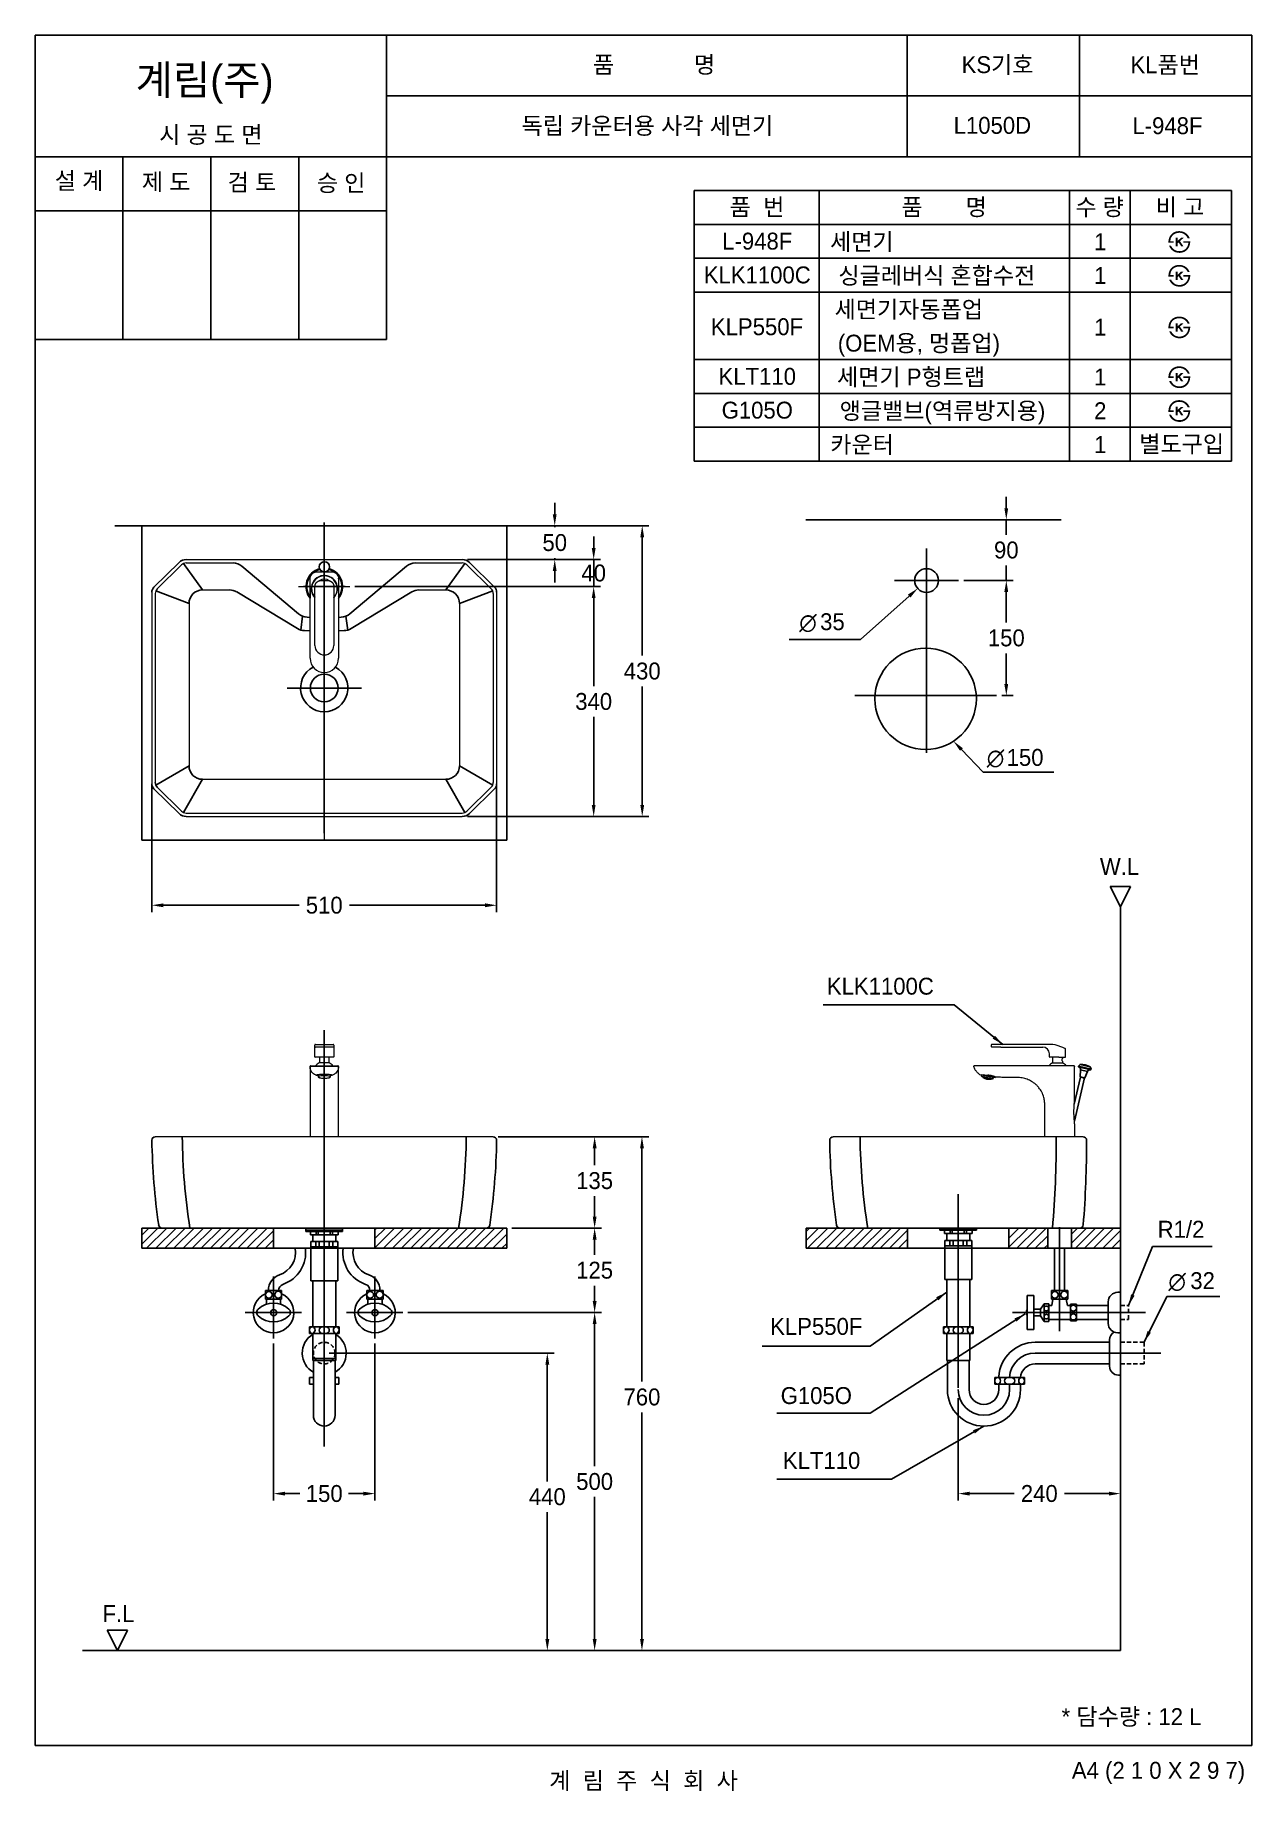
# Model space of a CAD drawing. Header units: millimetres. Extents: x 0 to 1800, y -67 to 2530.
import ezdxf
from ezdxf.enums import TextEntityAlignment as Align
from ezdxf.lldxf.tags import DXFTag

# ---------------------------------------------------------------- set-up
doc = ezdxf.new("R2010")
doc.units = ezdxf.units.MM
doc.linetypes.add('DASHED2', pattern=[9.525, 6.35, -3.175])
doc.layers.add('61', color=7, linetype='Continuous', true_color=0xffffff)
for name, color, linetype in [('TEXT', 7, 'Continuous'), ('내부선 및 부속', 4, 'Continuous'), ('도각라인', 255, 'Continuous'), ('외형선', 3, 'Continuous'), ('점선', 6, 'DASHED2'), ('중심선', 1, 'DASHED'), ('치수선', 7, 'Continuous')]:
    doc.layers.add(name, color=color, linetype=linetype)
doc.styles.add('140911', font='HBATANG.TTF')
doc.styles.add('____', font='')
doc.styles.add('타이틀', font='H2GTRM.TTF', dxfattribs={"height": 25})
doc.styles.get('____').set_extended_font_data('굴림')
tags = doc.linetypes.add('DASHDOT', pattern=[70, 31, -13, 13, -13]).pattern_tags.tags
tags[10:11] = [DXFTag(74, 4), DXFTag(75, 0), DXFTag(340, '0'), DXFTag(46, 0.0), DXFTag(50, 0.0), DXFTag(44, 0.0), DXFTag(45, 0.0)]
tags[8:9] = [DXFTag(74, 4), DXFTag(75, 0), DXFTag(340, '0'), DXFTag(46, 0.0), DXFTag(50, 0.0), DXFTag(44, 0.0), DXFTag(45, 0.0)]
tags[6:7] = [DXFTag(74, 4), DXFTag(75, 0), DXFTag(340, '0'), DXFTag(46, 0.0), DXFTag(50, 0.0), DXFTag(44, 0.0), DXFTag(45, 0.0)]
tags[4:5] = [DXFTag(74, 4), DXFTag(75, 0), DXFTag(340, '0'), DXFTag(46, 0.0), DXFTag(50, 0.0), DXFTag(44, 0.0), DXFTag(45, 0.0)]
tags = doc.linetypes.add('DASHED', pattern=[25.72, 12.86, -12.86]).pattern_tags.tags
tags[6:7] = [DXFTag(74, 4), DXFTag(75, 0), DXFTag(340, '0'), DXFTag(46, 0.0), DXFTag(50, 0.0), DXFTag(44, 0.0), DXFTag(45, 0.0)]
tags[4:5] = [DXFTag(74, 4), DXFTag(75, 0), DXFTag(340, '0'), DXFTag(46, 0.0), DXFTag(50, 0.0), DXFTag(44, 0.0), DXFTag(45, 0.0)]
doc.dimstyles.new('MSADIM', dxfattribs={"dimtxt": 33, "dimasz": 17, "dimexe": 10, "dimexo": 7.5, "dimgap": 10, "dimtad": 0, "dimtih": 1, "dimtoh": 1, "dimdec": 0, "dimzin": 1, "dimdsep": 46, "dimtxsty": '____', "dimcen": 11.25, "dimadec": 0, "dimazin": 0, "dimtfac": 1, "dimtdec": 0, "dimtix": 1, "dimtmove": 0, "dimatfit": 3, "dimfxl": 1, "dimtolj": 1, "dimtzin": 1, "dimarcsym": 0})
pattern_1 = [(45, (-1265.297, 6525.42), (-6.735192, 6.735192), [])]
pattern_2 = [(45, (-1176.775, 6525.42), (-6.735192, 6.735192), [])]

msp = doc.modelspace()

# ---------------------------------------------------------------- texts
at = {"layer": 'TEXT', "style": '타이틀'}
for s, p in [('품             명', (915.7, 2486.4)), ('KS기호', (1423.8, 2486.3)), ('KL품번', (1671.8, 2486.1)), ('시 공 도 면', (259.9, 2382.7)), ('독립 카운터용 사각 세면기', (905.8, 2396)), ('L1050D', (1416.1, 2396.5)), ('L-948F', (1675.1, 2396)), ('설 계', (65, 2314.6)), ('제 도', (193.8, 2312.9)), ('검 토', (320.8, 2312.3)), ('승 인', (452.7, 2311.4)), ('품  번', (1067.9, 2275.7)), ('품       명', (1344.8, 2275.7)), ('수 량', (1574.8, 2275.7)), ('비 고', (1693.6, 2275.7)), ('L-948F', (1068.3, 2225.3)), ('세면기', (1223, 2224.4)), ('1', (1575.7, 2224.4)), ('KLK1100C', (1068.3, 2175.3)), ('싱글레버식 혼합수전', (1333.9, 2174.4)), ('1', (1575.7, 2174.4)), ('세면기자동폽업', (1292.5, 2124.4)), ('KLP550F', (1067.9, 2098.7)), ('1', (1575.7, 2098)), ('(OEM용, 멍폽업)', (1307.4, 2074.4)), ('KLT110', (1068.3, 2025.3)), ('세면기 P형트랩', (1295.8, 2024.4)), ('1', (1575.7, 2024.4)), ('G105O', (1068.3, 1975.3)), ('앵글밸브(역류방지용)', (1342.3, 1974.4)), ('2', (1575.7, 1974.4)), ('카운터', (1223.4, 1924.4)), ('1', (1575.7, 1924.4)), ('별도구입', (1696.1, 1925.2)), ('* 담수량 : 12 L ', (1626.5, 42.9)), ('계  림  주  식  회  사', (900, -51.7))]:
    msp.add_text(s, height=25, dxfattribs=at).set_placement(p, align=Align.MIDDLE_CENTER)
msp.add_text('계림(주)', height=44, dxfattribs=at).set_placement((148.7, 2441.8))
for s, p in [('W.L', (1604.2, 1300.4)), ('F.L', (123.3, 195.3))]:
    msp.add_text(s, height=25, dxfattribs=at).set_placement(p, align=Align.MIDDLE)
msp.add_text('A4 (2 1 0 X 2 9 7)', height=25, dxfattribs=at).set_placement((1790, -36.5), align=Align.MIDDLE_RIGHT)
at = {"layer": 'TEXT', "char_height": 25, "width": 380.447, "attachment_point": 1, "line_spacing_factor": 0.963855, "style": '타이틀'}
for s, insert in [('\\A1;KLK1100C', (1171.3, 1135.8)), ('\\A1;KLP550F', (1087.4, 632.6)), ('\\A1;G105O', (1102.9, 530.3)), ('\\A1;KLT110', (1106.2, 434.3))]:
    msp.add_mtext(s, dxfattribs=dict(at, insert=insert))
at = {"layer": '치수선'}
for s, style, p in [('∅', '140911', (1130.4, 1648.4)), ('35', '타이틀', (1161.3, 1649.9)), ('∅', '140911', (1407.8, 1448.2)), ('150', '타이틀', (1437.2, 1449.2)), ('∅', '140911', (1676.5, 673.8)), ('32', '타이틀', (1708.9, 675.3))]:
    msp.add_text(s, height=25, dxfattribs=dict(at, style=style)).set_placement(p)
at = {"layer": '치수선', "insert": (1660.6, 776.3), "char_height": 25, "width": 380.447, "attachment_point": 1, "line_spacing_factor": 0.963855, "style": '타이틀'}
msp.add_mtext('\\A1;R1/2', dxfattribs=at)

# ---------------------------------------------------------------- blocks, each defined once
blk = doc.blocks.new('*D1')
at = {"layer": '치수선', "color": 0, "linetype": 'Continuous', "lineweight": -2, "transparency": 16777216}
for p, q in [((1373.7, 1723.3), (1446.7, 1723.3)), ((1436.7, 1706.3), (1436.7, 1661.1)), ((1436.7, 1570.3), (1436.7, 1615.5)), ((1429.9, 1553.3), (1446.7, 1553.3))]:
    blk.add_line(p, q, dxfattribs=at)
at = {"layer": '치수선', "color": 0, "linetype": 'Continuous', "transparency": 16777216}
for points in [[(1433.8, 1706.3), (1439.5, 1706.3), (1436.7, 1723.3)], [(1433.8, 1570.3), (1439.5, 1570.3), (1436.7, 1553.3)]]:
    blk.add_solid(points, dxfattribs=at)
at = {"layer": '치수선', "color": 0, "linetype": 'Continuous', "transparency": 16777216, "insert": (1436.7, 1638.3), "char_height": 25, "attachment_point": 5, "style": '____'}
blk.add_mtext('\\A1;150', dxfattribs=at)
blk = doc.blocks.new('*D2')
at = {"layer": '치수선', "color": 0, "linetype": 'Continuous', "lineweight": -2, "transparency": 16777216}
for p, q in [((685.2, 900.6), (837.7, 900.6)), ((827.7, 883.6), (827.7, 858.5)), ((827.7, 782.6), (827.7, 812.8)), ((705.2, 765.6), (837.7, 765.6))]:
    blk.add_line(p, q, dxfattribs=at)
at = {"layer": '치수선', "color": 0, "linetype": 'Continuous', "transparency": 16777216}
for points in [[(824.9, 883.6), (830.6, 883.6), (827.7, 900.6)], [(824.9, 782.6), (830.6, 782.6), (827.7, 765.6)]]:
    blk.add_solid(points, dxfattribs=at)
at = {"layer": '치수선', "color": 0, "linetype": 'Continuous', "transparency": 16777216, "insert": (827.7, 835.6), "char_height": 25, "attachment_point": 5, "style": '____'}
blk.add_mtext('\\A1;135', dxfattribs=at)
blk = doc.blocks.new('*D3')
at = {"layer": '치수선', "color": 0, "linetype": 'Continuous', "lineweight": -2, "transparency": 16777216}
for p, q in [((705.2, 765.6), (837.7, 765.6)), ((827.7, 748.6), (827.7, 726)), ((827.7, 657.6), (827.7, 680.3)), ((551.6, 640.6), (837.7, 640.6))]:
    blk.add_line(p, q, dxfattribs=at)
at = {"layer": '치수선', "color": 0, "linetype": 'Continuous', "transparency": 16777216}
for points in [[(824.9, 748.6), (830.6, 748.6), (827.7, 765.6)], [(824.9, 657.6), (830.6, 657.6), (827.7, 640.6)]]:
    blk.add_solid(points, dxfattribs=at)
at = {"layer": '치수선', "color": 0, "linetype": 'Continuous', "transparency": 16777216, "insert": (827.7, 703.1), "char_height": 25, "attachment_point": 5, "style": '____'}
blk.add_mtext('\\A1;125', dxfattribs=at)
blk = doc.blocks.new('*D4')
at = {"layer": '치수선', "color": 0, "linetype": 'Continuous', "lineweight": -2, "transparency": 16777216}
for p, q in [((551.6, 640.6), (837.7, 640.6)), ((827.7, 623.6), (827.7, 413.4)), ((827.7, 157.6), (827.7, 367.8)), ((765.2, 140.6), (837.7, 140.6))]:
    blk.add_line(p, q, dxfattribs=at)
at = {"layer": '치수선', "color": 0, "linetype": 'Continuous', "transparency": 16777216}
for points in [[(824.9, 623.6), (830.6, 623.6), (827.7, 640.6)], [(824.9, 157.6), (830.6, 157.6), (827.7, 140.6)]]:
    blk.add_solid(points, dxfattribs=at)
at = {"layer": '치수선', "color": 0, "linetype": 'Continuous', "transparency": 16777216, "insert": (827.7, 390.6), "char_height": 25, "attachment_point": 5, "style": '____'}
blk.add_mtext('\\A1;500', dxfattribs=at)
blk = doc.blocks.new('*D5')
at = {"layer": '치수선', "color": 0, "linetype": 'Continuous', "lineweight": -2, "transparency": 16777216}
for p, q in [((685.2, 900.6), (907.7, 900.6)), ((897.7, 883.6), (897.7, 538.4)), ((897.7, 157.6), (897.7, 492.8)), ((835.2, 140.6), (907.7, 140.6))]:
    blk.add_line(p, q, dxfattribs=at)
at = {"layer": '치수선', "color": 0, "linetype": 'Continuous', "transparency": 16777216}
for points in [[(894.9, 883.6), (900.6, 883.6), (897.7, 900.6)], [(894.9, 157.6), (900.6, 157.6), (897.7, 140.6)]]:
    blk.add_solid(points, dxfattribs=at)
at = {"layer": '치수선', "color": 0, "linetype": 'Continuous', "transparency": 16777216, "insert": (897.7, 515.6), "char_height": 25, "attachment_point": 5, "style": '____'}
blk.add_mtext('\\A1;760', dxfattribs=at)
blk = doc.blocks.new('*D6')
at = {"layer": '치수선', "color": 0, "linetype": 'Continuous', "lineweight": -2, "transparency": 16777216}
for p, q in [((435.2, 580.6), (767.7, 580.6)), ((757.7, 563.6), (757.7, 390.9)), ((757.7, 157.6), (757.7, 345.3)), ((607.4, 140.6), (767.7, 140.6))]:
    blk.add_line(p, q, dxfattribs=at)
at = {"layer": '치수선', "color": 0, "linetype": 'Continuous', "transparency": 16777216}
for points in [[(754.9, 563.6), (760.6, 563.6), (757.7, 580.6)], [(754.9, 157.6), (760.6, 157.6), (757.7, 140.6)]]:
    blk.add_solid(points, dxfattribs=at)
at = {"layer": '치수선', "color": 0, "linetype": 'Continuous', "transparency": 16777216, "insert": (757.7, 368.1), "char_height": 25, "attachment_point": 5, "style": '____'}
blk.add_mtext('\\A1;440', dxfattribs=at)
blk = doc.blocks.new('*D7')
at = {"layer": '치수선', "color": 0, "linetype": 'Continuous', "lineweight": -2, "transparency": 16777216}
for p, q in [((352.7, 594.6), (352.7, 362.8)), ((502.7, 594.6), (502.7, 362.8)), ((369.7, 372.8), (391.8, 372.8)), ((485.7, 372.8), (463.7, 372.8))]:
    blk.add_line(p, q, dxfattribs=at)
at = {"layer": '치수선', "color": 0, "linetype": 'Continuous', "transparency": 16777216}
for points in [[(369.7, 375.6), (369.7, 369.9), (352.7, 372.8)], [(485.7, 375.6), (485.7, 369.9), (502.7, 372.8)]]:
    blk.add_solid(points, dxfattribs=at)
at = {"layer": '치수선', "color": 0, "linetype": 'Continuous', "transparency": 16777216, "insert": (427.7, 372.8), "char_height": 25, "attachment_point": 5, "style": '____'}
blk.add_mtext('\\A1;150', dxfattribs=at)
blk = doc.blocks.new('*D8')
at = {"layer": '치수선', "color": 0, "linetype": 'Continuous', "lineweight": -2, "transparency": 16777216}
for p, q in [((1365.6, 514.1), (1365.6, 362.8)), ((1382.6, 372.8), (1448.2, 372.8)), ((1588.5, 372.8), (1522.8, 372.8)), ((1605.5, 384.3), (1605.5, 362.8))]:
    blk.add_line(p, q, dxfattribs=at)
at = {"layer": '치수선', "color": 0, "linetype": 'Continuous', "transparency": 16777216}
for points in [[(1382.6, 375.6), (1382.6, 369.9), (1365.6, 372.8)], [(1588.5, 375.6), (1588.5, 369.9), (1605.5, 372.8)]]:
    blk.add_solid(points, dxfattribs=at)
at = {"layer": '치수선', "color": 0, "linetype": 'Continuous', "transparency": 16777216, "insert": (1485.5, 372.8), "char_height": 25, "attachment_point": 5, "style": '____'}
blk.add_mtext('\\A1;240', dxfattribs=at)
blk = doc.blocks.new('*D9')
at = {"layer": '치수선', "color": 0, "linetype": 'Continuous', "lineweight": -2, "transparency": 16777216}
for p, q in [((473.2, 1714.3), (836.3, 1714.3)), ((826.3, 1697.3), (826.3, 1567.2)), ((826.3, 1391.3), (826.3, 1521.5)), ((639.4, 1374.3), (836.3, 1374.3))]:
    blk.add_line(p, q, dxfattribs=at)
at = {"layer": '치수선', "color": 0, "linetype": 'Continuous', "transparency": 16777216}
for points in [[(823.5, 1697.3), (829.1, 1697.3), (826.3, 1714.3)], [(823.5, 1391.3), (829.1, 1391.3), (826.3, 1374.3)]]:
    blk.add_solid(points, dxfattribs=at)
at = {"layer": '치수선', "color": 0, "linetype": 'Continuous', "transparency": 16777216, "insert": (826.3, 1544.3), "char_height": 25, "attachment_point": 5, "style": '____'}
blk.add_mtext('\\A1;340', dxfattribs=at)
blk = doc.blocks.new('*D10')
at = {"layer": '치수선', "color": 0, "linetype": 'Continuous', "lineweight": -2, "transparency": 16777216}
for p, q in [((172.7, 1420), (172.7, 1233)), ((682.7, 1420), (682.7, 1233)), ((189.7, 1243), (390.4, 1243)), ((665.7, 1243), (465.1, 1243))]:
    blk.add_line(p, q, dxfattribs=at)
at = {"layer": '치수선', "color": 0, "linetype": 'Continuous', "transparency": 16777216}
for points in [[(189.7, 1245.8), (189.7, 1240.1), (172.7, 1243)], [(665.7, 1245.8), (665.7, 1240.1), (682.7, 1243)]]:
    blk.add_solid(points, dxfattribs=at)
at = {"layer": '치수선', "color": 0, "linetype": 'Continuous', "transparency": 16777216, "insert": (427.7, 1243), "char_height": 25, "attachment_point": 5, "style": '____'}
blk.add_mtext('\\A1;510', dxfattribs=at)
blk = doc.blocks.new('*D11')
at = {"layer": '치수선', "color": 0, "linetype": 'Continuous', "lineweight": -2, "transparency": 16777216}
for p, q in [((768.7, 1821.3), (768.7, 1838.3)), ((705.2, 1804.3), (778.7, 1804.3)), ((768.7, 1804.3), (768.7, 1802.1)), ((639.4, 1754.3), (778.7, 1754.3)), ((768.7, 1754.3), (768.7, 1756.5)), ((768.7, 1737.3), (768.7, 1720.3))]:
    blk.add_line(p, q, dxfattribs=at)
at = {"layer": '치수선', "color": 0, "linetype": 'Continuous', "transparency": 16777216}
for points in [[(765.8, 1821.3), (771.5, 1821.3), (768.7, 1804.3)], [(765.8, 1737.3), (771.5, 1737.3), (768.7, 1754.3)]]:
    blk.add_solid(points, dxfattribs=at)
at = {"layer": '치수선', "color": 0, "linetype": 'Continuous', "transparency": 16777216, "insert": (768.7, 1779.3), "char_height": 25, "attachment_point": 5, "style": '____'}
blk.add_mtext('\\A1;50', dxfattribs=at)
blk = doc.blocks.new('*D12')
at = {"layer": '치수선', "color": 0, "linetype": 'Continuous', "lineweight": -2, "transparency": 16777216}
for p, q in [((705.2, 1804.3), (908.1, 1804.3)), ((898.1, 1787.3), (898.1, 1612.2)), ((898.1, 1391.3), (898.1, 1566.5)), ((639.4, 1374.3), (908.1, 1374.3))]:
    blk.add_line(p, q, dxfattribs=at)
at = {"layer": '치수선', "color": 0, "linetype": 'Continuous', "transparency": 16777216}
for points in [[(895.3, 1787.3), (901, 1787.3), (898.1, 1804.3)], [(895.3, 1391.3), (901, 1391.3), (898.1, 1374.3)]]:
    blk.add_solid(points, dxfattribs=at)
at = {"layer": '치수선', "color": 0, "linetype": 'Continuous', "transparency": 16777216, "insert": (898.1, 1589.3), "char_height": 25, "attachment_point": 5, "style": '____'}
blk.add_mtext('\\A1;430', dxfattribs=at)
blk = doc.blocks.new('*D13')
at = {"layer": '치수선', "color": 0, "linetype": 'Continuous', "lineweight": -2, "transparency": 16777216}
for p, q in [((1436.7, 1830.3), (1436.7, 1847.3)), ((1424.8, 1813.3), (1446.7, 1813.3)), ((1436.7, 1813.3), (1436.7, 1791.1)), ((1436.7, 1723.3), (1436.7, 1745.5)), ((1373.7, 1723.3), (1446.7, 1723.3)), ((1436.7, 1706.3), (1436.7, 1689.3))]:
    blk.add_line(p, q, dxfattribs=at)
at = {"layer": '치수선', "color": 0, "linetype": 'Continuous', "transparency": 16777216}
for points in [[(1433.8, 1830.3), (1439.5, 1830.3), (1436.7, 1813.3)], [(1433.8, 1706.3), (1439.5, 1706.3), (1436.7, 1723.3)]]:
    blk.add_solid(points, dxfattribs=at)
at = {"layer": '치수선', "color": 0, "linetype": 'Continuous', "transparency": 16777216, "insert": (1436.7, 1768.3), "char_height": 25, "attachment_point": 5, "style": '____'}
blk.add_mtext('\\A1;90', dxfattribs=at)
blk = doc.blocks.new('*D14')
at = {"layer": '치수선', "color": 0, "linetype": 'Continuous', "lineweight": -2, "transparency": 16777216}
for p, q in [((826.3, 1771.3), (826.3, 1788.3)), ((639.4, 1754.3), (836.3, 1754.3)), ((826.3, 1754.3), (826.3, 1714.3)), ((473.2, 1714.3), (836.3, 1714.3)), ((826.3, 1697.3), (826.3, 1680.3))]:
    blk.add_line(p, q, dxfattribs=at)
at = {"layer": '치수선', "color": 0, "linetype": 'Continuous', "transparency": 16777216}
for points in [[(823.5, 1771.3), (829.1, 1771.3), (826.3, 1754.3)], [(823.5, 1697.3), (829.1, 1697.3), (826.3, 1714.3)]]:
    blk.add_solid(points, dxfattribs=at)
at = {"layer": '치수선', "color": 0, "linetype": 'Continuous', "transparency": 16777216, "insert": (826.3, 1734.3), "char_height": 25, "attachment_point": 5, "style": '____'}
blk.add_mtext('\\A1;40', dxfattribs=at)

# ---------------------------------------------------------------- dimensions: what is measured, and where the dimension line sits
at = {"layer": '치수선', "linetype": 'Continuous'}
for base, p1, p2, picture, middle in [((1436.7, 1723.3), (1417.3, 1813.3), (1366.2, 1723.3), '*D13', (1436.7, 1768.3)), ((768.7, 1754.3), (697.7, 1804.3), (631.9, 1754.3), '*D11', (768.7, 1779.3)), ((898.1, 1374.3), (697.7, 1804.3), (631.9, 1374.3), '*D12', (898.1, 1589.3)), ((826.3, 1374.3), (465.7, 1714.3), (631.9, 1374.3), '*D9', (826.3, 1544.3)), ((827.7, 640.6), (697.7, 765.6), (544.1, 640.6), '*D3', (827.7, 703.1)), ((827.7, 140.6), (544.1, 640.6), (757.7, 140.6), '*D4', (827.7, 390.6))]:
    dim = msp.add_linear_dim(base=base, p1=p1, p2=p2, angle=90, dimstyle='MSADIM', override={"dimtxt": 25}, dxfattribs=at)
    dim.commit()
    dim.dimension.update_dxf_attribs({"geometry": picture, "text_midpoint": middle})
for base, p1, p2, picture, middle in [((826.3, 1714.3), (631.9, 1754.3), (465.7, 1714.3), '*D14', (826.3, 1734.3)), ((827.7, 765.6), (677.7, 900.6), (697.7, 765.6), '*D2', (827.7, 835.6)), ((897.7, 140.6), (677.7, 900.6), (827.7, 140.6), '*D5', (897.7, 515.6)), ((757.7, 140.6), (427.7, 580.6), (599.9, 140.6), '*D6', (757.7, 368.1))]:
    dim = msp.add_linear_dim(base=base, p1=p1, p2=p2, angle=90, dimstyle='MSADIM', override={"dimtxt": 25}, dxfattribs=at)
    dim.commit()
    dim.dimension.update_dxf_attribs({"geometry": picture, "text_midpoint": middle, "dimtype": 160})
dim = msp.add_linear_dim(base=(1436.7, 1723.3), p1=(1422.4, 1553.3), p2=(1366.2, 1723.3), angle=90, text='150', dimstyle='MSADIM', override={"dimtxt": 25}, dxfattribs=at)
dim.commit()
dim.dimension.update_dxf_attribs({"geometry": '*D1', "text_midpoint": (1436.7, 1638.3)})
for base, p1, p2, picture, middle in [((682.7, 1243), (172.7, 1427.5), (682.7, 1427.5), '*D10', (427.7, 1243)), ((1605.5, 372.8), (1365.6, 521.6), (1605.5, 391.8), '*D8', (1485.5, 372.8))]:
    dim = msp.add_linear_dim(base=base, p1=p1, p2=p2, dimstyle='MSADIM', override={"dimtxt": 25}, dxfattribs=at)
    dim.commit()
    dim.dimension.update_dxf_attribs({"geometry": picture, "text_midpoint": middle})
dim = msp.add_linear_dim(base=(502.7, 372.8), p1=(352.7, 602.1), p2=(502.7, 602.1), dimstyle='MSADIM', override={"dimtxt": 25}, dxfattribs=at)
dim.commit()
dim.dimension.update_dxf_attribs({"geometry": '*D7', "text_midpoint": (427.7, 372.8), "dimtype": 160})

# ---------------------------------------------------------------- hatches: boundary and pattern name
at = {"layer": 'TEXT'}
for points in [[(1676.6, 2222.8), (1676.6, 2223.2), (1676.6, 2223.6), (1676.5, 2224), (1676.6, 2224.4), (1676.6, 2224.8), (1676.6, 2225.2), (1676.6, 2225.6), (1676.7, 2226), (1676.7, 2226.4), (1676.8, 2226.8), (1676.8, 2227.2), (1676.9, 2227.6), (1677, 2228), (1677.1, 2228.4), (1677.2, 2228.8), (1677.3, 2229.1), (1677.4, 2229.5), (1677.5, 2229.9), (1677.7, 2230.3), (1677.8, 2230.6), (1678, 2231), (1678.1, 2231.4), (1678.3, 2231.7), (1678.5, 2232.1), (1678.7, 2232.4), (1678.9, 2232.7), (1679.1, 2233.1), (1679.3, 2233.4), (1679.5, 2233.7), (1679.7, 2234), (1680, 2234.3), (1680.5, 2234.9), (1680.8, 2235.2), (1681, 2235.5), (1681.3, 2235.8), (1681.6, 2236.1), (1681.9, 2236.4), (1682.2, 2236.6), (1682.5, 2236.9), (1682.8, 2237.1), (1683.2, 2237.4), (1683.5, 2237.6), (1683.8, 2237.8), (1684.2, 2238), (1684.5, 2238.2), (1684.9, 2238.4), (1685.2, 2238.6), (1685.7, 2238.7), (1686.1, 2238.9), (1686.5, 2239.1), (1686.9, 2239.2), (1687.3, 2239.4), (1687.8, 2239.5), (1688.2, 2239.6), (1688.6, 2239.7), (1689.1, 2239.8), (1689.5, 2239.9), (1690, 2239.9), (1690.5, 2240), (1691, 2240), (1691.4, 2240.1), (1691.9, 2240.1), (1692.4, 2240.1), (1693.2, 2240.1), (1693.6, 2240.1), (1693.9, 2240), (1694.3, 2240), (1694.7, 2240), (1695, 2239.9), (1695.4, 2239.9), (1695.7, 2239.8), (1696.1, 2239.7), (1696.4, 2239.7), (1696.8, 2239.6), (1697.1, 2239.5), (1697.4, 2239.4), (1697.8, 2239.3), (1698.1, 2239.2), (1698.4, 2239.1), (1698.7, 2239), (1699, 2238.9), (1699.4, 2238.7), (1699.7, 2238.6), (1700, 2238.5), (1700.3, 2238.3), (1700.6, 2238.2), (1700.8, 2238), (1701.1, 2237.8), (1701.4, 2237.7), (1701.7, 2237.5), (1702, 2237.3), (1702.2, 2237.1), (1702.5, 2236.9), (1702.8, 2236.7), (1703.2, 2236.4), (1703.6, 2236), (1704, 2235.6), (1704.4, 2235.2), (1704.8, 2234.8), (1705.1, 2234.4), (1705.5, 2234), (1705.8, 2233.6), (1706.1, 2233.1), (1706.4, 2232.6), (1706.7, 2232.2), (1707, 2231.7), (1707.3, 2231.1), (1707.5, 2230.6), (1707.8, 2230.1), (1708, 2229.5), (1708, 2229.5), (1704.9, 2229.5), (1704.9, 2229.5), (1704.8, 2229.7), (1704.8, 2229.9), (1704.7, 2230.1), (1704.6, 2230.2), (1704.6, 2230.4), (1704.5, 2230.6), (1704.4, 2230.7), (1704.3, 2230.9), (1704.2, 2231.1), (1704.1, 2231.2), (1704, 2231.4), (1703.9, 2231.6), (1703.8, 2231.7), (1703.7, 2231.9), (1703.6, 2232.1), (1703.5, 2232.2), (1703.3, 2232.4), (1703.2, 2232.6), (1702.9, 2232.9), (1702.7, 2233.2), (1702.4, 2233.5), (1702.1, 2233.8), (1701.7, 2234.1), (1701.4, 2234.4), (1701, 2234.7), (1700.8, 2234.9), (1700.6, 2235.1), (1700.3, 2235.2), (1700.1, 2235.4), (1699.9, 2235.5), (1699.6, 2235.7), (1699.4, 2235.8), (1699.1, 2236), (1698.9, 2236.1), (1698.6, 2236.2), (1698.4, 2236.4), (1698.1, 2236.5), (1697.9, 2236.6), (1697.6, 2236.7), (1697.4, 2236.8), (1697.1, 2236.9), (1696.8, 2237), (1696.6, 2237), (1696.3, 2237.1), (1696.1, 2237.2), (1695.8, 2237.3), (1695.5, 2237.3), (1695.2, 2237.4), (1695, 2237.4), (1694.7, 2237.5), (1694.4, 2237.5), (1694.1, 2237.5), (1693.8, 2237.6), (1693.6, 2237.6), (1693.3, 2237.6), (1693, 2237.6), (1692.7, 2237.6), (1692.3, 2237.6), (1692, 2237.6), (1691.7, 2237.6), (1691.3, 2237.5), (1691, 2237.5), (1690.7, 2237.5), (1690.3, 2237.4), (1690, 2237.4), (1689.7, 2237.3), (1689.4, 2237.3), (1689.1, 2237.2), (1688.8, 2237.1), (1688.5, 2237), (1688.2, 2237), (1687.9, 2236.9), (1687.6, 2236.8), (1687.3, 2236.7), (1687, 2236.5), (1686.7, 2236.4), (1686.5, 2236.3), (1686.2, 2236.2), (1685.9, 2236), (1685.6, 2235.9), (1685.4, 2235.7), (1685.1, 2235.6), (1684.9, 2235.4), (1684.6, 2235.2), (1684.4, 2235), (1684.1, 2234.9), (1683.9, 2234.7), (1683.7, 2234.5), (1683.4, 2234.3), (1683.2, 2234), (1683, 2233.8), (1682.7, 2233.6), (1682.5, 2233.4), (1682.3, 2233.1), (1682.1, 2232.9), (1681.9, 2232.6), (1681.7, 2232.4), (1681.6, 2232.1), (1681.4, 2231.9), (1681.2, 2231.6), (1681.1, 2231.4), (1680.9, 2231.1), (1680.8, 2230.8), (1680.6, 2230.5), (1680.5, 2230.3), (1680.4, 2230), (1680.3, 2229.7), (1680.2, 2229.4), (1680, 2229.1), (1680, 2228.8), (1679.9, 2228.5), (1679.8, 2228.2), (1679.7, 2227.8), (1679.6, 2227.5), (1679.6, 2227.2), (1679.5, 2226.9), (1679.5, 2226.5), (1679.4, 2226.2), (1679.4, 2225.8), (1679.4, 2225.5), (1679.3, 2225.1), (1679.3, 2225.1), (1684.5, 2225.1), (1684.5, 2225.1), (1684.5, 2225.1), (1684.5, 2222.8), (1684.5, 2222.8), (1684.5, 2222.8), (1676.6, 2222.8)], [(1708.7, 2225.1), (1708.8, 2224.7), (1708.7, 2224.3), (1708.7, 2223.8), (1708.7, 2223.4), (1708.7, 2223), (1708.6, 2222.5), (1708.6, 2222.1), (1708.5, 2221.7), (1708.5, 2221.3), (1708.4, 2220.9), (1708.3, 2220.4), (1708.2, 2220), (1708.1, 2219.6), (1708, 2219.2), (1707.8, 2218.8), (1707.7, 2218.4), (1707.6, 2218), (1707.4, 2217.6), (1707.3, 2217.3), (1707.1, 2216.9), (1706.9, 2216.5), (1706.7, 2216.2), (1706.6, 2215.8), (1706.4, 2215.5), (1706.2, 2215.1), (1705.9, 2214.8), (1705.7, 2214.5), (1705.5, 2214.2), (1705.3, 2213.8), (1705, 2213.5), (1704.8, 2213.2), (1704.5, 2212.9), (1704.2, 2212.6), (1704, 2212.4), (1703.7, 2212.1), (1703.4, 2211.8), (1703.1, 2211.6), (1702.8, 2211.3), (1702.5, 2211.1), (1702.2, 2210.8), (1701.9, 2210.6), (1701.6, 2210.4), (1701.2, 2210.2), (1700.9, 2210), (1700.6, 2209.8), (1700.2, 2209.6), (1699.9, 2209.4), (1699.5, 2209.3), (1699.2, 2209.1), (1698.8, 2209), (1698.4, 2208.8), (1698, 2208.7), (1697.7, 2208.6), (1697.3, 2208.5), (1696.9, 2208.4), (1696.5, 2208.3), (1696.1, 2208.2), (1695.7, 2208.1), (1695.3, 2208.1), (1694.9, 2208), (1694.5, 2208), (1694.1, 2208), (1693.7, 2207.9), (1693.3, 2207.9), (1692.6, 2207.9), (1692, 2208), (1691.3, 2208), (1690.7, 2208.1), (1690.1, 2208.2), (1689.8, 2208.2), (1689.5, 2208.3), (1689.2, 2208.3), (1688.9, 2208.4), (1688.6, 2208.5), (1688.3, 2208.6), (1688, 2208.6), (1687.7, 2208.7), (1687.4, 2208.8), (1687.1, 2208.9), (1686.8, 2209), (1686.6, 2209.1), (1686.3, 2209.2), (1686, 2209.4), (1685.7, 2209.5), (1685.5, 2209.6), (1685.2, 2209.7), (1684.9, 2209.9), (1684.7, 2210), (1684.4, 2210.2), (1684.1, 2210.3), (1683.6, 2210.7), (1683.4, 2210.8), (1683.1, 2211), (1682.8, 2211.2), (1682.6, 2211.4), (1682.4, 2211.6), (1682.1, 2211.8), (1681.9, 2212), (1681.6, 2212.2), (1681.4, 2212.5), (1681.2, 2212.7), (1681, 2212.9), (1680.8, 2213.1), (1680.5, 2213.4), (1680.3, 2213.6), (1680.1, 2213.9), (1679.9, 2214.1), (1679.7, 2214.4), (1679.6, 2214.6), (1679.4, 2214.9), (1679.2, 2215.2), (1679, 2215.5), (1678.8, 2215.7), (1678.7, 2216), (1678.5, 2216.3), (1678.3, 2216.6), (1678.2, 2216.9), (1678, 2217.2), (1677.8, 2217.8), (1677.5, 2218.5), (1677.5, 2218.5), (1680.4, 2218.5), (1680.4, 2218.5), (1680.7, 2218.1), (1680.9, 2217.6), (1681.1, 2217.2), (1681.4, 2216.9), (1681.6, 2216.5), (1681.9, 2216.1), (1682.1, 2215.8), (1682.4, 2215.4), (1682.7, 2215.1), (1682.9, 2214.8), (1683.2, 2214.5), (1683.5, 2214.2), (1683.8, 2213.9), (1684.1, 2213.6), (1684.4, 2213.3), (1684.7, 2213.1), (1684.9, 2212.9), (1685.2, 2212.7), (1685.4, 2212.6), (1685.6, 2212.4), (1685.9, 2212.3), (1686.1, 2212.1), (1686.3, 2212), (1686.6, 2211.9), (1686.8, 2211.7), (1687.1, 2211.6), (1687.3, 2211.5), (1687.6, 2211.4), (1687.9, 2211.3), (1688.1, 2211.2), (1688.4, 2211.1), (1688.7, 2211), (1688.9, 2211), (1689.2, 2210.9), (1689.5, 2210.8), (1689.8, 2210.8), (1690, 2210.7), (1690.3, 2210.7), (1690.6, 2210.6), (1690.9, 2210.6), (1691.2, 2210.6), (1691.5, 2210.5), (1691.8, 2210.5), (1692.1, 2210.5), (1692.4, 2210.5), (1692.7, 2210.5), (1693, 2210.5), (1693.9, 2210.5), (1694.1, 2210.6), (1694.4, 2210.6), (1694.7, 2210.6), (1694.9, 2210.6), (1695.2, 2210.7), (1695.5, 2210.7), (1695.7, 2210.8), (1696, 2210.8), (1696.3, 2210.9), (1696.5, 2210.9), (1696.8, 2211), (1697, 2211.1), (1697.3, 2211.2), (1697.5, 2211.2), (1697.8, 2211.3), (1698, 2211.4), (1698.3, 2211.5), (1698.5, 2211.6), (1698.8, 2211.8), (1699, 2211.9), (1699.2, 2212), (1699.5, 2212.1), (1699.7, 2212.3), (1699.9, 2212.4), (1700.2, 2212.6), (1700.4, 2212.7), (1700.6, 2212.9), (1700.9, 2213), (1701.1, 2213.2), (1701.3, 2213.4), (1701.6, 2213.6), (1701.8, 2213.8), (1702, 2214), (1702.3, 2214.3), (1702.5, 2214.5), (1702.7, 2214.8), (1702.9, 2215), (1703.2, 2215.3), (1703.3, 2215.5), (1703.5, 2215.8), (1703.7, 2216), (1703.9, 2216.3), (1704.1, 2216.6), (1704.2, 2216.9), (1704.4, 2217.2), (1704.5, 2217.4), (1704.7, 2217.7), (1704.8, 2218), (1704.9, 2218.3), (1705.1, 2218.7), (1705.2, 2219), (1705.3, 2219.3), (1705.4, 2219.6), (1705.5, 2220), (1705.6, 2220.3), (1705.6, 2220.6), (1705.7, 2221), (1705.8, 2221.3), (1705.8, 2221.7), (1705.9, 2222.1), (1705.9, 2222.4), (1705.9, 2222.8), (1705.9, 2222.8), (1698.5, 2222.8), (1698.5, 2222.8), (1698.5, 2222.8), (1698.5, 2225.1), (1698.5, 2225.1), (1698.5, 2225.1), (1708.7, 2225.1)], [(1690.3, 2225.8), (1695.1, 2230.2), (1699, 2230.2), (1693.6, 2225.2), (1698.7, 2217.7), (1695.3, 2217.7), (1691.7, 2223.4), (1690.3, 2222.2), (1690.3, 2217.7), (1687.4, 2217.7), (1687.4, 2230.3), (1690.3, 2230.3)], [(1676.6, 2172.8), (1676.6, 2173.2), (1676.6, 2173.6), (1676.5, 2174), (1676.6, 2174.4), (1676.6, 2174.8), (1676.6, 2175.2), (1676.6, 2175.6), (1676.7, 2176), (1676.7, 2176.4), (1676.8, 2176.8), (1676.8, 2177.2), (1676.9, 2177.6), (1677, 2178), (1677.1, 2178.4), (1677.2, 2178.8), (1677.3, 2179.1), (1677.4, 2179.5), (1677.5, 2179.9), (1677.7, 2180.3), (1677.8, 2180.6), (1678, 2181), (1678.1, 2181.4), (1678.3, 2181.7), (1678.5, 2182.1), (1678.7, 2182.4), (1678.9, 2182.7), (1679.1, 2183.1), (1679.3, 2183.4), (1679.5, 2183.7), (1679.7, 2184), (1680, 2184.3), (1680.5, 2184.9), (1680.8, 2185.2), (1681, 2185.5), (1681.3, 2185.8), (1681.6, 2186.1), (1681.9, 2186.4), (1682.2, 2186.6), (1682.5, 2186.9), (1682.8, 2187.1), (1683.2, 2187.4), (1683.5, 2187.6), (1683.8, 2187.8), (1684.2, 2188), (1684.5, 2188.2), (1684.9, 2188.4), (1685.2, 2188.6), (1685.7, 2188.7), (1686.1, 2188.9), (1686.5, 2189.1), (1686.9, 2189.2), (1687.3, 2189.4), (1687.8, 2189.5), (1688.2, 2189.6), (1688.6, 2189.7), (1689.1, 2189.8), (1689.5, 2189.9), (1690, 2189.9), (1690.5, 2190), (1691, 2190), (1691.4, 2190.1), (1691.9, 2190.1), (1692.4, 2190.1), (1693.2, 2190.1), (1693.6, 2190.1), (1693.9, 2190), (1694.3, 2190), (1694.7, 2190), (1695, 2189.9), (1695.4, 2189.9), (1695.7, 2189.8), (1696.1, 2189.7), (1696.4, 2189.7), (1696.8, 2189.6), (1697.1, 2189.5), (1697.4, 2189.4), (1697.8, 2189.3), (1698.1, 2189.2), (1698.4, 2189.1), (1698.7, 2189), (1699, 2188.9), (1699.4, 2188.7), (1699.7, 2188.6), (1700, 2188.5), (1700.3, 2188.3), (1700.6, 2188.2), (1700.8, 2188), (1701.1, 2187.8), (1701.4, 2187.7), (1701.7, 2187.5), (1702, 2187.3), (1702.2, 2187.1), (1702.5, 2186.9), (1702.8, 2186.7), (1703.2, 2186.4), (1703.6, 2186), (1704, 2185.6), (1704.4, 2185.2), (1704.8, 2184.8), (1705.1, 2184.4), (1705.5, 2184), (1705.8, 2183.6), (1706.1, 2183.1), (1706.4, 2182.6), (1706.7, 2182.2), (1707, 2181.7), (1707.3, 2181.1), (1707.5, 2180.6), (1707.8, 2180.1), (1708, 2179.5), (1708, 2179.5), (1704.9, 2179.5), (1704.9, 2179.5), (1704.8, 2179.7), (1704.8, 2179.9), (1704.7, 2180.1), (1704.6, 2180.2), (1704.6, 2180.4), (1704.5, 2180.6), (1704.4, 2180.7), (1704.3, 2180.9), (1704.2, 2181.1), (1704.1, 2181.2), (1704, 2181.4), (1703.9, 2181.6), (1703.8, 2181.7), (1703.7, 2181.9), (1703.6, 2182.1), (1703.5, 2182.2), (1703.3, 2182.4), (1703.2, 2182.6), (1702.9, 2182.9), (1702.7, 2183.2), (1702.4, 2183.5), (1702.1, 2183.8), (1701.7, 2184.1), (1701.4, 2184.4), (1701, 2184.7), (1700.8, 2184.9), (1700.6, 2185.1), (1700.3, 2185.2), (1700.1, 2185.4), (1699.9, 2185.5), (1699.6, 2185.7), (1699.4, 2185.8), (1699.1, 2186), (1698.9, 2186.1), (1698.6, 2186.2), (1698.4, 2186.4), (1698.1, 2186.5), (1697.9, 2186.6), (1697.6, 2186.7), (1697.4, 2186.8), (1697.1, 2186.9), (1696.8, 2187), (1696.6, 2187), (1696.3, 2187.1), (1696.1, 2187.2), (1695.8, 2187.3), (1695.5, 2187.3), (1695.2, 2187.4), (1695, 2187.4), (1694.7, 2187.5), (1694.4, 2187.5), (1694.1, 2187.5), (1693.8, 2187.6), (1693.6, 2187.6), (1693.3, 2187.6), (1693, 2187.6), (1692.7, 2187.6), (1692.3, 2187.6), (1692, 2187.6), (1691.7, 2187.6), (1691.3, 2187.5), (1691, 2187.5), (1690.7, 2187.5), (1690.3, 2187.4), (1690, 2187.4), (1689.7, 2187.3), (1689.4, 2187.3), (1689.1, 2187.2), (1688.8, 2187.1), (1688.5, 2187), (1688.2, 2187), (1687.9, 2186.9), (1687.6, 2186.8), (1687.3, 2186.7), (1687, 2186.5), (1686.7, 2186.4), (1686.5, 2186.3), (1686.2, 2186.2), (1685.9, 2186), (1685.6, 2185.9), (1685.4, 2185.7), (1685.1, 2185.6), (1684.9, 2185.4), (1684.6, 2185.2), (1684.4, 2185), (1684.1, 2184.9), (1683.9, 2184.7), (1683.7, 2184.5), (1683.4, 2184.3), (1683.2, 2184), (1683, 2183.8), (1682.7, 2183.6), (1682.5, 2183.4), (1682.3, 2183.1), (1682.1, 2182.9), (1681.9, 2182.6), (1681.7, 2182.4), (1681.6, 2182.1), (1681.4, 2181.9), (1681.2, 2181.6), (1681.1, 2181.4), (1680.9, 2181.1), (1680.8, 2180.8), (1680.6, 2180.5), (1680.5, 2180.3), (1680.4, 2180), (1680.3, 2179.7), (1680.2, 2179.4), (1680, 2179.1), (1680, 2178.8), (1679.9, 2178.5), (1679.8, 2178.2), (1679.7, 2177.8), (1679.6, 2177.5), (1679.6, 2177.2), (1679.5, 2176.9), (1679.5, 2176.5), (1679.4, 2176.2), (1679.4, 2175.8), (1679.4, 2175.5), (1679.3, 2175.1), (1679.3, 2175.1), (1684.5, 2175.1), (1684.5, 2175.1), (1684.5, 2175.1), (1684.5, 2172.8), (1684.5, 2172.8), (1684.5, 2172.8), (1676.6, 2172.8)], [(1708.7, 2175.1), (1708.8, 2174.7), (1708.7, 2174.3), (1708.7, 2173.8), (1708.7, 2173.4), (1708.7, 2173), (1708.6, 2172.5), (1708.6, 2172.1), (1708.5, 2171.7), (1708.5, 2171.3), (1708.4, 2170.9), (1708.3, 2170.4), (1708.2, 2170), (1708.1, 2169.6), (1708, 2169.2), (1707.8, 2168.8), (1707.7, 2168.4), (1707.6, 2168), (1707.4, 2167.6), (1707.3, 2167.3), (1707.1, 2166.9), (1706.9, 2166.5), (1706.7, 2166.2), (1706.6, 2165.8), (1706.4, 2165.5), (1706.2, 2165.1), (1705.9, 2164.8), (1705.7, 2164.5), (1705.5, 2164.2), (1705.3, 2163.8), (1705, 2163.5), (1704.8, 2163.2), (1704.5, 2162.9), (1704.2, 2162.6), (1704, 2162.4), (1703.7, 2162.1), (1703.4, 2161.8), (1703.1, 2161.6), (1702.8, 2161.3), (1702.5, 2161.1), (1702.2, 2160.8), (1701.9, 2160.6), (1701.6, 2160.4), (1701.2, 2160.2), (1700.9, 2160), (1700.6, 2159.8), (1700.2, 2159.6), (1699.9, 2159.4), (1699.5, 2159.3), (1699.2, 2159.1), (1698.8, 2159), (1698.4, 2158.8), (1698, 2158.7), (1697.7, 2158.6), (1697.3, 2158.5), (1696.9, 2158.4), (1696.5, 2158.3), (1696.1, 2158.2), (1695.7, 2158.1), (1695.3, 2158.1), (1694.9, 2158), (1694.5, 2158), (1694.1, 2158), (1693.7, 2157.9), (1693.3, 2157.9), (1692.6, 2157.9), (1692, 2158), (1691.3, 2158), (1690.7, 2158.1), (1690.1, 2158.2), (1689.8, 2158.2), (1689.5, 2158.3), (1689.2, 2158.3), (1688.9, 2158.4), (1688.6, 2158.5), (1688.3, 2158.6), (1688, 2158.6), (1687.7, 2158.7), (1687.4, 2158.8), (1687.1, 2158.9), (1686.8, 2159), (1686.6, 2159.1), (1686.3, 2159.2), (1686, 2159.4), (1685.7, 2159.5), (1685.5, 2159.6), (1685.2, 2159.7), (1684.9, 2159.9), (1684.7, 2160), (1684.4, 2160.2), (1684.1, 2160.3), (1683.6, 2160.7), (1683.4, 2160.8), (1683.1, 2161), (1682.8, 2161.2), (1682.6, 2161.4), (1682.4, 2161.6), (1682.1, 2161.8), (1681.9, 2162), (1681.6, 2162.2), (1681.4, 2162.5), (1681.2, 2162.7), (1681, 2162.9), (1680.8, 2163.1), (1680.5, 2163.4), (1680.3, 2163.6), (1680.1, 2163.9), (1679.9, 2164.1), (1679.7, 2164.4), (1679.6, 2164.6), (1679.4, 2164.9), (1679.2, 2165.2), (1679, 2165.5), (1678.8, 2165.7), (1678.7, 2166), (1678.5, 2166.3), (1678.3, 2166.6), (1678.2, 2166.9), (1678, 2167.2), (1677.8, 2167.8), (1677.5, 2168.5), (1677.5, 2168.5), (1680.4, 2168.5), (1680.4, 2168.5), (1680.7, 2168.1), (1680.9, 2167.6), (1681.1, 2167.2), (1681.4, 2166.9), (1681.6, 2166.5), (1681.9, 2166.1), (1682.1, 2165.8), (1682.4, 2165.4), (1682.7, 2165.1), (1682.9, 2164.8), (1683.2, 2164.5), (1683.5, 2164.2), (1683.8, 2163.9), (1684.1, 2163.6), (1684.4, 2163.3), (1684.7, 2163.1), (1684.9, 2162.9), (1685.2, 2162.7), (1685.4, 2162.6), (1685.6, 2162.4), (1685.9, 2162.3), (1686.1, 2162.1), (1686.3, 2162), (1686.6, 2161.9), (1686.8, 2161.7), (1687.1, 2161.6), (1687.3, 2161.5), (1687.6, 2161.4), (1687.9, 2161.3), (1688.1, 2161.2), (1688.4, 2161.1), (1688.7, 2161), (1688.9, 2161), (1689.2, 2160.9), (1689.5, 2160.8), (1689.8, 2160.8), (1690, 2160.7), (1690.3, 2160.7), (1690.6, 2160.6), (1690.9, 2160.6), (1691.2, 2160.6), (1691.5, 2160.5), (1691.8, 2160.5), (1692.1, 2160.5), (1692.4, 2160.5), (1692.7, 2160.5), (1693, 2160.5), (1693.9, 2160.5), (1694.1, 2160.6), (1694.4, 2160.6), (1694.7, 2160.6), (1694.9, 2160.6), (1695.2, 2160.7), (1695.5, 2160.7), (1695.7, 2160.8), (1696, 2160.8), (1696.3, 2160.9), (1696.5, 2160.9), (1696.8, 2161), (1697, 2161.1), (1697.3, 2161.2), (1697.5, 2161.2), (1697.8, 2161.3), (1698, 2161.4), (1698.3, 2161.5), (1698.5, 2161.6), (1698.8, 2161.8), (1699, 2161.9), (1699.2, 2162), (1699.5, 2162.1), (1699.7, 2162.3), (1699.9, 2162.4), (1700.2, 2162.6), (1700.4, 2162.7), (1700.6, 2162.9), (1700.9, 2163), (1701.1, 2163.2), (1701.3, 2163.4), (1701.6, 2163.6), (1701.8, 2163.8), (1702, 2164), (1702.3, 2164.3), (1702.5, 2164.5), (1702.7, 2164.8), (1702.9, 2165), (1703.2, 2165.3), (1703.3, 2165.5), (1703.5, 2165.8), (1703.7, 2166), (1703.9, 2166.3), (1704.1, 2166.6), (1704.2, 2166.9), (1704.4, 2167.2), (1704.5, 2167.4), (1704.7, 2167.7), (1704.8, 2168), (1704.9, 2168.3), (1705.1, 2168.7), (1705.2, 2169), (1705.3, 2169.3), (1705.4, 2169.6), (1705.5, 2170), (1705.6, 2170.3), (1705.6, 2170.6), (1705.7, 2171), (1705.8, 2171.3), (1705.8, 2171.7), (1705.9, 2172.1), (1705.9, 2172.4), (1705.9, 2172.8), (1705.9, 2172.8), (1698.5, 2172.8), (1698.5, 2172.8), (1698.5, 2172.8), (1698.5, 2175.1), (1698.5, 2175.1), (1698.5, 2175.1), (1708.7, 2175.1)], [(1690.3, 2175.8), (1695.1, 2180.2), (1699, 2180.2), (1693.6, 2175.2), (1698.7, 2167.7), (1695.3, 2167.7), (1691.7, 2173.4), (1690.3, 2172.2), (1690.3, 2167.7), (1687.4, 2167.7), (1687.4, 2180.3), (1690.3, 2180.3)], [(1676.6, 2096.4), (1676.6, 2096.9), (1676.6, 2097.3), (1676.5, 2097.7), (1676.6, 2098.1), (1676.6, 2098.5), (1676.6, 2098.9), (1676.6, 2099.3), (1676.7, 2099.7), (1676.7, 2100.1), (1676.8, 2100.5), (1676.8, 2100.9), (1676.9, 2101.2), (1677, 2101.6), (1677.1, 2102), (1677.2, 2102.4), (1677.3, 2102.8), (1677.4, 2103.2), (1677.5, 2103.6), (1677.7, 2103.9), (1677.8, 2104.3), (1678, 2104.7), (1678.1, 2105), (1678.3, 2105.4), (1678.5, 2105.7), (1678.7, 2106.1), (1678.9, 2106.4), (1679.1, 2106.7), (1679.3, 2107), (1679.5, 2107.4), (1679.7, 2107.7), (1680, 2108), (1680.5, 2108.6), (1680.8, 2108.9), (1681, 2109.2), (1681.3, 2109.5), (1681.6, 2109.8), (1681.9, 2110), (1682.2, 2110.3), (1682.5, 2110.5), (1682.8, 2110.8), (1683.2, 2111), (1683.5, 2111.2), (1683.8, 2111.4), (1684.2, 2111.6), (1684.5, 2111.8), (1684.9, 2112), (1685.2, 2112.2), (1685.7, 2112.4), (1686.1, 2112.6), (1686.5, 2112.7), (1686.9, 2112.9), (1687.3, 2113), (1687.8, 2113.1), (1688.2, 2113.2), (1688.6, 2113.3), (1689.1, 2113.4), (1689.5, 2113.5), (1690, 2113.6), (1690.5, 2113.6), (1691, 2113.7), (1691.4, 2113.7), (1691.9, 2113.7), (1692.4, 2113.7), (1693.2, 2113.7), (1693.6, 2113.7), (1693.9, 2113.7), (1694.3, 2113.6), (1694.7, 2113.6), (1695, 2113.6), (1695.4, 2113.5), (1695.7, 2113.5), (1696.1, 2113.4), (1696.4, 2113.3), (1696.8, 2113.2), (1697.1, 2113.2), (1697.4, 2113.1), (1697.8, 2113), (1698.1, 2112.9), (1698.4, 2112.8), (1698.7, 2112.6), (1699, 2112.5), (1699.4, 2112.4), (1699.7, 2112.3), (1700, 2112.1), (1700.3, 2112), (1700.6, 2111.8), (1700.8, 2111.6), (1701.1, 2111.5), (1701.4, 2111.3), (1701.7, 2111.1), (1702, 2110.9), (1702.2, 2110.8), (1702.5, 2110.6), (1702.8, 2110.3), (1703.2, 2110), (1703.6, 2109.6), (1704, 2109.3), (1704.4, 2108.9), (1704.8, 2108.5), (1705.1, 2108.1), (1705.5, 2107.6), (1705.8, 2107.2), (1706.1, 2106.8), (1706.4, 2106.3), (1706.7, 2105.8), (1707, 2105.3), (1707.3, 2104.8), (1707.5, 2104.3), (1707.8, 2103.7), (1708, 2103.2), (1708, 2103.2), (1704.9, 2103.2), (1704.9, 2103.2), (1704.8, 2103.4), (1704.8, 2103.5), (1704.7, 2103.7), (1704.6, 2103.9), (1704.6, 2104), (1704.5, 2104.2), (1704.4, 2104.4), (1704.3, 2104.6), (1704.2, 2104.7), (1704.1, 2104.9), (1704, 2105.1), (1703.9, 2105.2), (1703.8, 2105.4), (1703.7, 2105.6), (1703.6, 2105.7), (1703.5, 2105.9), (1703.3, 2106), (1703.2, 2106.2), (1702.9, 2106.5), (1702.7, 2106.8), (1702.4, 2107.1), (1702.1, 2107.5), (1701.7, 2107.8), (1701.4, 2108.1), (1701, 2108.4), (1700.8, 2108.5), (1700.6, 2108.7), (1700.3, 2108.9), (1700.1, 2109), (1699.9, 2109.2), (1699.6, 2109.3), (1699.4, 2109.5), (1699.1, 2109.6), (1698.9, 2109.8), (1698.6, 2109.9), (1698.4, 2110), (1698.1, 2110.1), (1697.9, 2110.2), (1697.6, 2110.3), (1697.4, 2110.4), (1697.1, 2110.5), (1696.8, 2110.6), (1696.6, 2110.7), (1696.3, 2110.8), (1696.1, 2110.8), (1695.8, 2110.9), (1695.5, 2111), (1695.2, 2111), (1695, 2111.1), (1694.7, 2111.1), (1694.4, 2111.1), (1694.1, 2111.2), (1693.8, 2111.2), (1693.6, 2111.2), (1693.3, 2111.2), (1693, 2111.2), (1692.7, 2111.2), (1692.3, 2111.2), (1692, 2111.2), (1691.7, 2111.2), (1691.3, 2111.2), (1691, 2111.2), (1690.7, 2111.1), (1690.3, 2111.1), (1690, 2111), (1689.7, 2111), (1689.4, 2110.9), (1689.1, 2110.9), (1688.8, 2110.8), (1688.5, 2110.7), (1688.2, 2110.6), (1687.9, 2110.5), (1687.6, 2110.4), (1687.3, 2110.3), (1687, 2110.2), (1686.7, 2110.1), (1686.5, 2109.9), (1686.2, 2109.8), (1685.9, 2109.7), (1685.6, 2109.5), (1685.4, 2109.4), (1685.1, 2109.2), (1684.9, 2109), (1684.6, 2108.9), (1684.4, 2108.7), (1684.1, 2108.5), (1683.9, 2108.3), (1683.7, 2108.1), (1683.4, 2107.9), (1683.2, 2107.7), (1683, 2107.5), (1682.7, 2107.2), (1682.5, 2107), (1682.3, 2106.8), (1682.1, 2106.5), (1681.9, 2106.3), (1681.7, 2106), (1681.6, 2105.8), (1681.4, 2105.5), (1681.2, 2105.3), (1681.1, 2105), (1680.9, 2104.7), (1680.8, 2104.5), (1680.6, 2104.2), (1680.5, 2103.9), (1680.4, 2103.6), (1680.3, 2103.3), (1680.2, 2103), (1680, 2102.7), (1680, 2102.4), (1679.9, 2102.1), (1679.8, 2101.8), (1679.7, 2101.5), (1679.6, 2101.2), (1679.6, 2100.8), (1679.5, 2100.5), (1679.5, 2100.2), (1679.4, 2099.8), (1679.4, 2099.5), (1679.4, 2099.1), (1679.3, 2098.8), (1679.3, 2098.8), (1684.5, 2098.8), (1684.5, 2098.8), (1684.5, 2098.8), (1684.5, 2096.4), (1684.5, 2096.4), (1684.5, 2096.4), (1676.6, 2096.4)], [(1690.3, 2099.5), (1695.1, 2103.8), (1699, 2103.8), (1693.6, 2098.9), (1698.7, 2091.4), (1695.3, 2091.4), (1691.7, 2097.1), (1690.3, 2095.8), (1690.3, 2091.4), (1687.4, 2091.4), (1687.4, 2103.9), (1690.3, 2103.9)], [(1708.7, 2098.8), (1708.8, 2098.4), (1708.7, 2097.9), (1708.7, 2097.5), (1708.7, 2097), (1708.7, 2096.6), (1708.6, 2096.2), (1708.6, 2095.8), (1708.5, 2095.3), (1708.5, 2094.9), (1708.4, 2094.5), (1708.3, 2094.1), (1708.2, 2093.7), (1708.1, 2093.3), (1708, 2092.9), (1707.8, 2092.5), (1707.7, 2092.1), (1707.6, 2091.7), (1707.4, 2091.3), (1707.3, 2090.9), (1707.1, 2090.6), (1706.9, 2090.2), (1706.7, 2089.8), (1706.6, 2089.5), (1706.4, 2089.1), (1706.2, 2088.8), (1705.9, 2088.5), (1705.7, 2088.1), (1705.5, 2087.8), (1705.3, 2087.5), (1705, 2087.2), (1704.8, 2086.9), (1704.5, 2086.6), (1704.2, 2086.3), (1704, 2086), (1703.7, 2085.7), (1703.4, 2085.5), (1703.1, 2085.2), (1702.8, 2085), (1702.5, 2084.7), (1702.2, 2084.5), (1701.9, 2084.3), (1701.6, 2084), (1701.2, 2083.8), (1700.9, 2083.6), (1700.6, 2083.5), (1700.2, 2083.3), (1699.9, 2083.1), (1699.5, 2082.9), (1699.2, 2082.8), (1698.8, 2082.6), (1698.4, 2082.5), (1698, 2082.3), (1697.7, 2082.2), (1697.3, 2082.1), (1696.9, 2082), (1696.5, 2081.9), (1696.1, 2081.8), (1695.7, 2081.8), (1695.3, 2081.7), (1694.9, 2081.7), (1694.5, 2081.6), (1694.1, 2081.6), (1693.7, 2081.6), (1693.3, 2081.6), (1692.6, 2081.6), (1692, 2081.6), (1691.3, 2081.7), (1690.7, 2081.7), (1690.1, 2081.8), (1689.8, 2081.9), (1689.5, 2081.9), (1689.2, 2082), (1688.9, 2082.1), (1688.6, 2082.1), (1688.3, 2082.2), (1688, 2082.3), (1687.7, 2082.4), (1687.4, 2082.5), (1687.1, 2082.6), (1686.8, 2082.7), (1686.6, 2082.8), (1686.3, 2082.9), (1686, 2083), (1685.7, 2083.1), (1685.5, 2083.3), (1685.2, 2083.4), (1684.9, 2083.5), (1684.7, 2083.7), (1684.4, 2083.8), (1684.1, 2084), (1683.6, 2084.3), (1683.4, 2084.5), (1683.1, 2084.7), (1682.8, 2084.9), (1682.6, 2085.1), (1682.4, 2085.3), (1682.1, 2085.5), (1681.9, 2085.7), (1681.6, 2085.9), (1681.4, 2086.1), (1681.2, 2086.3), (1681, 2086.6), (1680.8, 2086.8), (1680.5, 2087), (1680.3, 2087.3), (1680.1, 2087.5), (1679.9, 2087.8), (1679.7, 2088), (1679.6, 2088.3), (1679.4, 2088.6), (1679.2, 2088.8), (1679, 2089.1), (1678.8, 2089.4), (1678.7, 2089.7), (1678.5, 2090), (1678.3, 2090.3), (1678.2, 2090.6), (1678, 2090.9), (1677.8, 2091.5), (1677.5, 2092.1), (1677.5, 2092.1), (1680.4, 2092.1), (1680.4, 2092.1), (1680.7, 2091.7), (1680.9, 2091.3), (1681.1, 2090.9), (1681.4, 2090.5), (1681.6, 2090.1), (1681.9, 2089.8), (1682.1, 2089.4), (1682.4, 2089.1), (1682.7, 2088.7), (1682.9, 2088.4), (1683.2, 2088.1), (1683.5, 2087.8), (1683.8, 2087.5), (1684.1, 2087.2), (1684.4, 2087), (1684.7, 2086.7), (1684.9, 2086.6), (1685.2, 2086.4), (1685.4, 2086.2), (1685.6, 2086.1), (1685.9, 2085.9), (1686.1, 2085.8), (1686.3, 2085.6), (1686.6, 2085.5), (1686.8, 2085.4), (1687.1, 2085.3), (1687.3, 2085.2), (1687.6, 2085.1), (1687.9, 2085), (1688.1, 2084.9), (1688.4, 2084.8), (1688.7, 2084.7), (1688.9, 2084.6), (1689.2, 2084.5), (1689.5, 2084.5), (1689.8, 2084.4), (1690, 2084.4), (1690.3, 2084.3), (1690.6, 2084.3), (1690.9, 2084.2), (1691.2, 2084.2), (1691.5, 2084.2), (1691.8, 2084.2), (1692.1, 2084.2), (1692.4, 2084.2), (1692.7, 2084.2), (1693, 2084.2), (1693.9, 2084.2), (1694.1, 2084.2), (1694.4, 2084.2), (1694.7, 2084.3), (1694.9, 2084.3), (1695.2, 2084.3), (1695.5, 2084.4), (1695.7, 2084.4), (1696, 2084.5), (1696.3, 2084.5), (1696.5, 2084.6), (1696.8, 2084.7), (1697, 2084.7), (1697.3, 2084.8), (1697.5, 2084.9), (1697.8, 2085), (1698, 2085.1), (1698.3, 2085.2), (1698.5, 2085.3), (1698.8, 2085.4), (1699, 2085.5), (1699.2, 2085.7), (1699.5, 2085.8), (1699.7, 2085.9), (1699.9, 2086.1), (1700.2, 2086.2), (1700.4, 2086.4), (1700.6, 2086.5), (1700.9, 2086.7), (1701.1, 2086.9), (1701.3, 2087), (1701.6, 2087.2), (1701.8, 2087.5), (1702, 2087.7), (1702.3, 2087.9), (1702.5, 2088.2), (1702.7, 2088.4), (1702.9, 2088.7), (1703.2, 2088.9), (1703.3, 2089.2), (1703.5, 2089.4), (1703.7, 2089.7), (1703.9, 2090), (1704.1, 2090.2), (1704.2, 2090.5), (1704.4, 2090.8), (1704.5, 2091.1), (1704.7, 2091.4), (1704.8, 2091.7), (1704.9, 2092), (1705.1, 2092.3), (1705.2, 2092.6), (1705.3, 2092.9), (1705.4, 2093.3), (1705.5, 2093.6), (1705.6, 2093.9), (1705.6, 2094.3), (1705.7, 2094.6), (1705.8, 2095), (1705.8, 2095.3), (1705.9, 2095.7), (1705.9, 2096.1), (1705.9, 2096.4), (1705.9, 2096.4), (1698.5, 2096.4), (1698.5, 2096.4), (1698.5, 2096.4), (1698.5, 2098.8), (1698.5, 2098.8), (1698.5, 2098.8), (1708.7, 2098.8)], [(1676.6, 2022.8), (1676.6, 2023.2), (1676.6, 2023.6), (1676.5, 2024), (1676.6, 2024.4), (1676.6, 2024.8), (1676.6, 2025.2), (1676.6, 2025.6), (1676.7, 2026), (1676.7, 2026.4), (1676.8, 2026.8), (1676.8, 2027.2), (1676.9, 2027.6), (1677, 2028), (1677.1, 2028.4), (1677.2, 2028.8), (1677.3, 2029.1), (1677.4, 2029.5), (1677.5, 2029.9), (1677.7, 2030.3), (1677.8, 2030.6), (1678, 2031), (1678.1, 2031.4), (1678.3, 2031.7), (1678.5, 2032.1), (1678.7, 2032.4), (1678.9, 2032.7), (1679.1, 2033.1), (1679.3, 2033.4), (1679.5, 2033.7), (1679.7, 2034), (1680, 2034.3), (1680.5, 2034.9), (1680.8, 2035.2), (1681, 2035.5), (1681.3, 2035.8), (1681.6, 2036.1), (1681.9, 2036.4), (1682.2, 2036.6), (1682.5, 2036.9), (1682.8, 2037.1), (1683.2, 2037.4), (1683.5, 2037.6), (1683.8, 2037.8), (1684.2, 2038), (1684.5, 2038.2), (1684.9, 2038.4), (1685.2, 2038.6), (1685.7, 2038.7), (1686.1, 2038.9), (1686.5, 2039.1), (1686.9, 2039.2), (1687.3, 2039.4), (1687.8, 2039.5), (1688.2, 2039.6), (1688.6, 2039.7), (1689.1, 2039.8), (1689.5, 2039.9), (1690, 2039.9), (1690.5, 2040), (1691, 2040), (1691.4, 2040.1), (1691.9, 2040.1), (1692.4, 2040.1), (1693.2, 2040.1), (1693.6, 2040.1), (1693.9, 2040), (1694.3, 2040), (1694.7, 2040), (1695, 2039.9), (1695.4, 2039.9), (1695.7, 2039.8), (1696.1, 2039.7), (1696.4, 2039.7), (1696.8, 2039.6), (1697.1, 2039.5), (1697.4, 2039.4), (1697.8, 2039.3), (1698.1, 2039.2), (1698.4, 2039.1), (1698.7, 2039), (1699, 2038.9), (1699.4, 2038.7), (1699.7, 2038.6), (1700, 2038.5), (1700.3, 2038.3), (1700.6, 2038.2), (1700.8, 2038), (1701.1, 2037.8), (1701.4, 2037.7), (1701.7, 2037.5), (1702, 2037.3), (1702.2, 2037.1), (1702.5, 2036.9), (1702.8, 2036.7), (1703.2, 2036.4), (1703.6, 2036), (1704, 2035.6), (1704.4, 2035.2), (1704.8, 2034.8), (1705.1, 2034.4), (1705.5, 2034), (1705.8, 2033.6), (1706.1, 2033.1), (1706.4, 2032.6), (1706.7, 2032.2), (1707, 2031.7), (1707.3, 2031.1), (1707.5, 2030.6), (1707.8, 2030.1), (1708, 2029.5), (1708, 2029.5), (1704.9, 2029.5), (1704.9, 2029.5), (1704.8, 2029.7), (1704.8, 2029.9), (1704.7, 2030.1), (1704.6, 2030.2), (1704.6, 2030.4), (1704.5, 2030.6), (1704.4, 2030.7), (1704.3, 2030.9), (1704.2, 2031.1), (1704.1, 2031.2), (1704, 2031.4), (1703.9, 2031.6), (1703.8, 2031.7), (1703.7, 2031.9), (1703.6, 2032.1), (1703.5, 2032.2), (1703.3, 2032.4), (1703.2, 2032.6), (1702.9, 2032.9), (1702.7, 2033.2), (1702.4, 2033.5), (1702.1, 2033.8), (1701.7, 2034.1), (1701.4, 2034.4), (1701, 2034.7), (1700.8, 2034.9), (1700.6, 2035.1), (1700.3, 2035.2), (1700.1, 2035.4), (1699.9, 2035.5), (1699.6, 2035.7), (1699.4, 2035.8), (1699.1, 2036), (1698.9, 2036.1), (1698.6, 2036.2), (1698.4, 2036.4), (1698.1, 2036.5), (1697.9, 2036.6), (1697.6, 2036.7), (1697.4, 2036.8), (1697.1, 2036.9), (1696.8, 2037), (1696.6, 2037), (1696.3, 2037.1), (1696.1, 2037.2), (1695.8, 2037.3), (1695.5, 2037.3), (1695.2, 2037.4), (1695, 2037.4), (1694.7, 2037.5), (1694.4, 2037.5), (1694.1, 2037.5), (1693.8, 2037.6), (1693.6, 2037.6), (1693.3, 2037.6), (1693, 2037.6), (1692.7, 2037.6), (1692.3, 2037.6), (1692, 2037.6), (1691.7, 2037.6), (1691.3, 2037.5), (1691, 2037.5), (1690.7, 2037.5), (1690.3, 2037.4), (1690, 2037.4), (1689.7, 2037.3), (1689.4, 2037.3), (1689.1, 2037.2), (1688.8, 2037.1), (1688.5, 2037), (1688.2, 2037), (1687.9, 2036.9), (1687.6, 2036.8), (1687.3, 2036.7), (1687, 2036.5), (1686.7, 2036.4), (1686.5, 2036.3), (1686.2, 2036.2), (1685.9, 2036), (1685.6, 2035.9), (1685.4, 2035.7), (1685.1, 2035.6), (1684.9, 2035.4), (1684.6, 2035.2), (1684.4, 2035), (1684.1, 2034.9), (1683.9, 2034.7), (1683.7, 2034.5), (1683.4, 2034.3), (1683.2, 2034), (1683, 2033.8), (1682.7, 2033.6), (1682.5, 2033.4), (1682.3, 2033.1), (1682.1, 2032.9), (1681.9, 2032.6), (1681.7, 2032.4), (1681.6, 2032.1), (1681.4, 2031.9), (1681.2, 2031.6), (1681.1, 2031.4), (1680.9, 2031.1), (1680.8, 2030.8), (1680.6, 2030.5), (1680.5, 2030.3), (1680.4, 2030), (1680.3, 2029.7), (1680.2, 2029.4), (1680, 2029.1), (1680, 2028.8), (1679.9, 2028.5), (1679.8, 2028.2), (1679.7, 2027.8), (1679.6, 2027.5), (1679.6, 2027.2), (1679.5, 2026.9), (1679.5, 2026.5), (1679.4, 2026.2), (1679.4, 2025.8), (1679.4, 2025.5), (1679.3, 2025.1), (1679.3, 2025.1), (1684.5, 2025.1), (1684.5, 2025.1), (1684.5, 2025.1), (1684.5, 2022.8), (1684.5, 2022.8), (1684.5, 2022.8), (1676.6, 2022.8)], [(1690.3, 2025.8), (1695.1, 2030.2), (1699, 2030.2), (1693.6, 2025.2), (1698.7, 2017.7), (1695.3, 2017.7), (1691.7, 2023.4), (1690.3, 2022.2), (1690.3, 2017.7), (1687.4, 2017.7), (1687.4, 2030.3), (1690.3, 2030.3)], [(1708.7, 2025.1), (1708.8, 2024.7), (1708.7, 2024.3), (1708.7, 2023.8), (1708.7, 2023.4), (1708.7, 2023), (1708.6, 2022.5), (1708.6, 2022.1), (1708.5, 2021.7), (1708.5, 2021.3), (1708.4, 2020.9), (1708.3, 2020.4), (1708.2, 2020), (1708.1, 2019.6), (1708, 2019.2), (1707.8, 2018.8), (1707.7, 2018.4), (1707.6, 2018), (1707.4, 2017.6), (1707.3, 2017.3), (1707.1, 2016.9), (1706.9, 2016.5), (1706.7, 2016.2), (1706.6, 2015.8), (1706.4, 2015.5), (1706.2, 2015.1), (1705.9, 2014.8), (1705.7, 2014.5), (1705.5, 2014.2), (1705.3, 2013.8), (1705, 2013.5), (1704.8, 2013.2), (1704.5, 2012.9), (1704.2, 2012.6), (1704, 2012.4), (1703.7, 2012.1), (1703.4, 2011.8), (1703.1, 2011.6), (1702.8, 2011.3), (1702.5, 2011.1), (1702.2, 2010.8), (1701.9, 2010.6), (1701.6, 2010.4), (1701.2, 2010.2), (1700.9, 2010), (1700.6, 2009.8), (1700.2, 2009.6), (1699.9, 2009.4), (1699.5, 2009.3), (1699.2, 2009.1), (1698.8, 2009), (1698.4, 2008.8), (1698, 2008.7), (1697.7, 2008.6), (1697.3, 2008.5), (1696.9, 2008.4), (1696.5, 2008.3), (1696.1, 2008.2), (1695.7, 2008.1), (1695.3, 2008.1), (1694.9, 2008), (1694.5, 2008), (1694.1, 2008), (1693.7, 2007.9), (1693.3, 2007.9), (1692.6, 2007.9), (1692, 2008), (1691.3, 2008), (1690.7, 2008.1), (1690.1, 2008.2), (1689.8, 2008.2), (1689.5, 2008.3), (1689.2, 2008.3), (1688.9, 2008.4), (1688.6, 2008.5), (1688.3, 2008.6), (1688, 2008.6), (1687.7, 2008.7), (1687.4, 2008.8), (1687.1, 2008.9), (1686.8, 2009), (1686.6, 2009.1), (1686.3, 2009.2), (1686, 2009.4), (1685.7, 2009.5), (1685.5, 2009.6), (1685.2, 2009.7), (1684.9, 2009.9), (1684.7, 2010), (1684.4, 2010.2), (1684.1, 2010.3), (1683.6, 2010.7), (1683.4, 2010.8), (1683.1, 2011), (1682.8, 2011.2), (1682.6, 2011.4), (1682.4, 2011.6), (1682.1, 2011.8), (1681.9, 2012), (1681.6, 2012.2), (1681.4, 2012.5), (1681.2, 2012.7), (1681, 2012.9), (1680.8, 2013.1), (1680.5, 2013.4), (1680.3, 2013.6), (1680.1, 2013.9), (1679.9, 2014.1), (1679.7, 2014.4), (1679.6, 2014.6), (1679.4, 2014.9), (1679.2, 2015.2), (1679, 2015.5), (1678.8, 2015.7), (1678.7, 2016), (1678.5, 2016.3), (1678.3, 2016.6), (1678.2, 2016.9), (1678, 2017.2), (1677.8, 2017.8), (1677.5, 2018.5), (1677.5, 2018.5), (1680.4, 2018.5), (1680.4, 2018.5), (1680.7, 2018.1), (1680.9, 2017.6), (1681.1, 2017.2), (1681.4, 2016.9), (1681.6, 2016.5), (1681.9, 2016.1), (1682.1, 2015.8), (1682.4, 2015.4), (1682.7, 2015.1), (1682.9, 2014.8), (1683.2, 2014.5), (1683.5, 2014.2), (1683.8, 2013.9), (1684.1, 2013.6), (1684.4, 2013.3), (1684.7, 2013.1), (1684.9, 2012.9), (1685.2, 2012.7), (1685.4, 2012.6), (1685.6, 2012.4), (1685.9, 2012.3), (1686.1, 2012.1), (1686.3, 2012), (1686.6, 2011.9), (1686.8, 2011.7), (1687.1, 2011.6), (1687.3, 2011.5), (1687.6, 2011.4), (1687.9, 2011.3), (1688.1, 2011.2), (1688.4, 2011.1), (1688.7, 2011), (1688.9, 2011), (1689.2, 2010.9), (1689.5, 2010.8), (1689.8, 2010.8), (1690, 2010.7), (1690.3, 2010.7), (1690.6, 2010.6), (1690.9, 2010.6), (1691.2, 2010.6), (1691.5, 2010.5), (1691.8, 2010.5), (1692.1, 2010.5), (1692.4, 2010.5), (1692.7, 2010.5), (1693, 2010.5), (1693.9, 2010.5), (1694.1, 2010.6), (1694.4, 2010.6), (1694.7, 2010.6), (1694.9, 2010.6), (1695.2, 2010.7), (1695.5, 2010.7), (1695.7, 2010.8), (1696, 2010.8), (1696.3, 2010.9), (1696.5, 2010.9), (1696.8, 2011), (1697, 2011.1), (1697.3, 2011.2), (1697.5, 2011.2), (1697.8, 2011.3), (1698, 2011.4), (1698.3, 2011.5), (1698.5, 2011.6), (1698.8, 2011.8), (1699, 2011.9), (1699.2, 2012), (1699.5, 2012.1), (1699.7, 2012.3), (1699.9, 2012.4), (1700.2, 2012.6), (1700.4, 2012.7), (1700.6, 2012.9), (1700.9, 2013), (1701.1, 2013.2), (1701.3, 2013.4), (1701.6, 2013.6), (1701.8, 2013.8), (1702, 2014), (1702.3, 2014.3), (1702.5, 2014.5), (1702.7, 2014.8), (1702.9, 2015), (1703.2, 2015.3), (1703.3, 2015.5), (1703.5, 2015.8), (1703.7, 2016), (1703.9, 2016.3), (1704.1, 2016.6), (1704.2, 2016.9), (1704.4, 2017.2), (1704.5, 2017.4), (1704.7, 2017.7), (1704.8, 2018), (1704.9, 2018.3), (1705.1, 2018.7), (1705.2, 2019), (1705.3, 2019.3), (1705.4, 2019.6), (1705.5, 2020), (1705.6, 2020.3), (1705.6, 2020.6), (1705.7, 2021), (1705.8, 2021.3), (1705.8, 2021.7), (1705.9, 2022.1), (1705.9, 2022.4), (1705.9, 2022.8), (1705.9, 2022.8), (1698.5, 2022.8), (1698.5, 2022.8), (1698.5, 2022.8), (1698.5, 2025.1), (1698.5, 2025.1), (1698.5, 2025.1), (1708.7, 2025.1)], [(1676.6, 1972.8), (1676.6, 1973.2), (1676.6, 1973.6), (1676.5, 1974), (1676.6, 1974.4), (1676.6, 1974.8), (1676.6, 1975.2), (1676.6, 1975.6), (1676.7, 1976), (1676.7, 1976.4), (1676.8, 1976.8), (1676.8, 1977.2), (1676.9, 1977.6), (1677, 1978), (1677.1, 1978.4), (1677.2, 1978.8), (1677.3, 1979.1), (1677.4, 1979.5), (1677.5, 1979.9), (1677.7, 1980.3), (1677.8, 1980.6), (1678, 1981), (1678.1, 1981.4), (1678.3, 1981.7), (1678.5, 1982.1), (1678.7, 1982.4), (1678.9, 1982.7), (1679.1, 1983.1), (1679.3, 1983.4), (1679.5, 1983.7), (1679.7, 1984), (1680, 1984.3), (1680.5, 1984.9), (1680.8, 1985.2), (1681, 1985.5), (1681.3, 1985.8), (1681.6, 1986.1), (1681.9, 1986.4), (1682.2, 1986.6), (1682.5, 1986.9), (1682.8, 1987.1), (1683.2, 1987.4), (1683.5, 1987.6), (1683.8, 1987.8), (1684.2, 1988), (1684.5, 1988.2), (1684.9, 1988.4), (1685.2, 1988.6), (1685.7, 1988.7), (1686.1, 1988.9), (1686.5, 1989.1), (1686.9, 1989.2), (1687.3, 1989.4), (1687.8, 1989.5), (1688.2, 1989.6), (1688.6, 1989.7), (1689.1, 1989.8), (1689.5, 1989.9), (1690, 1989.9), (1690.5, 1990), (1691, 1990), (1691.4, 1990.1), (1691.9, 1990.1), (1692.4, 1990.1), (1693.2, 1990.1), (1693.6, 1990.1), (1693.9, 1990), (1694.3, 1990), (1694.7, 1990), (1695, 1989.9), (1695.4, 1989.9), (1695.7, 1989.8), (1696.1, 1989.7), (1696.4, 1989.7), (1696.8, 1989.6), (1697.1, 1989.5), (1697.4, 1989.4), (1697.8, 1989.3), (1698.1, 1989.2), (1698.4, 1989.1), (1698.7, 1989), (1699, 1988.9), (1699.4, 1988.7), (1699.7, 1988.6), (1700, 1988.5), (1700.3, 1988.3), (1700.6, 1988.2), (1700.8, 1988), (1701.1, 1987.8), (1701.4, 1987.7), (1701.7, 1987.5), (1702, 1987.3), (1702.2, 1987.1), (1702.5, 1986.9), (1702.8, 1986.7), (1703.2, 1986.4), (1703.6, 1986), (1704, 1985.6), (1704.4, 1985.2), (1704.8, 1984.8), (1705.1, 1984.4), (1705.5, 1984), (1705.8, 1983.6), (1706.1, 1983.1), (1706.4, 1982.6), (1706.7, 1982.2), (1707, 1981.7), (1707.3, 1981.1), (1707.5, 1980.6), (1707.8, 1980.1), (1708, 1979.5), (1708, 1979.5), (1704.9, 1979.5), (1704.9, 1979.5), (1704.8, 1979.7), (1704.8, 1979.9), (1704.7, 1980.1), (1704.6, 1980.2), (1704.6, 1980.4), (1704.5, 1980.6), (1704.4, 1980.7), (1704.3, 1980.9), (1704.2, 1981.1), (1704.1, 1981.2), (1704, 1981.4), (1703.9, 1981.6), (1703.8, 1981.7), (1703.7, 1981.9), (1703.6, 1982.1), (1703.5, 1982.2), (1703.3, 1982.4), (1703.2, 1982.6), (1702.9, 1982.9), (1702.7, 1983.2), (1702.4, 1983.5), (1702.1, 1983.8), (1701.7, 1984.1), (1701.4, 1984.4), (1701, 1984.7), (1700.8, 1984.9), (1700.6, 1985.1), (1700.3, 1985.2), (1700.1, 1985.4), (1699.9, 1985.5), (1699.6, 1985.7), (1699.4, 1985.8), (1699.1, 1986), (1698.9, 1986.1), (1698.6, 1986.2), (1698.4, 1986.4), (1698.1, 1986.5), (1697.9, 1986.6), (1697.6, 1986.7), (1697.4, 1986.8), (1697.1, 1986.9), (1696.8, 1987), (1696.6, 1987), (1696.3, 1987.1), (1696.1, 1987.2), (1695.8, 1987.3), (1695.5, 1987.3), (1695.2, 1987.4), (1695, 1987.4), (1694.7, 1987.5), (1694.4, 1987.5), (1694.1, 1987.5), (1693.8, 1987.6), (1693.6, 1987.6), (1693.3, 1987.6), (1693, 1987.6), (1692.7, 1987.6), (1692.3, 1987.6), (1692, 1987.6), (1691.7, 1987.6), (1691.3, 1987.5), (1691, 1987.5), (1690.7, 1987.5), (1690.3, 1987.4), (1690, 1987.4), (1689.7, 1987.3), (1689.4, 1987.3), (1689.1, 1987.2), (1688.8, 1987.1), (1688.5, 1987), (1688.2, 1987), (1687.9, 1986.9), (1687.6, 1986.8), (1687.3, 1986.7), (1687, 1986.5), (1686.7, 1986.4), (1686.5, 1986.3), (1686.2, 1986.2), (1685.9, 1986), (1685.6, 1985.9), (1685.4, 1985.7), (1685.1, 1985.6), (1684.9, 1985.4), (1684.6, 1985.2), (1684.4, 1985), (1684.1, 1984.9), (1683.9, 1984.7), (1683.7, 1984.5), (1683.4, 1984.3), (1683.2, 1984), (1683, 1983.8), (1682.7, 1983.6), (1682.5, 1983.4), (1682.3, 1983.1), (1682.1, 1982.9), (1681.9, 1982.6), (1681.7, 1982.4), (1681.6, 1982.1), (1681.4, 1981.9), (1681.2, 1981.6), (1681.1, 1981.4), (1680.9, 1981.1), (1680.8, 1980.8), (1680.6, 1980.5), (1680.5, 1980.3), (1680.4, 1980), (1680.3, 1979.7), (1680.2, 1979.4), (1680, 1979.1), (1680, 1978.8), (1679.9, 1978.5), (1679.8, 1978.2), (1679.7, 1977.8), (1679.6, 1977.5), (1679.6, 1977.2), (1679.5, 1976.9), (1679.5, 1976.5), (1679.4, 1976.2), (1679.4, 1975.8), (1679.4, 1975.5), (1679.3, 1975.1), (1679.3, 1975.1), (1684.5, 1975.1), (1684.5, 1975.1), (1684.5, 1975.1), (1684.5, 1972.8), (1684.5, 1972.8), (1684.5, 1972.8), (1676.6, 1972.8)], [(1708.7, 1975.1), (1708.8, 1974.7), (1708.7, 1974.3), (1708.7, 1973.8), (1708.7, 1973.4), (1708.7, 1973), (1708.6, 1972.5), (1708.6, 1972.1), (1708.5, 1971.7), (1708.5, 1971.3), (1708.4, 1970.9), (1708.3, 1970.4), (1708.2, 1970), (1708.1, 1969.6), (1708, 1969.2), (1707.8, 1968.8), (1707.7, 1968.4), (1707.6, 1968), (1707.4, 1967.6), (1707.3, 1967.3), (1707.1, 1966.9), (1706.9, 1966.5), (1706.7, 1966.2), (1706.6, 1965.8), (1706.4, 1965.5), (1706.2, 1965.1), (1705.9, 1964.8), (1705.7, 1964.5), (1705.5, 1964.2), (1705.3, 1963.8), (1705, 1963.5), (1704.8, 1963.2), (1704.5, 1962.9), (1704.2, 1962.6), (1704, 1962.4), (1703.7, 1962.1), (1703.4, 1961.8), (1703.1, 1961.6), (1702.8, 1961.3), (1702.5, 1961.1), (1702.2, 1960.8), (1701.9, 1960.6), (1701.6, 1960.4), (1701.2, 1960.2), (1700.9, 1960), (1700.6, 1959.8), (1700.2, 1959.6), (1699.9, 1959.4), (1699.5, 1959.3), (1699.2, 1959.1), (1698.8, 1959), (1698.4, 1958.8), (1698, 1958.7), (1697.7, 1958.6), (1697.3, 1958.5), (1696.9, 1958.4), (1696.5, 1958.3), (1696.1, 1958.2), (1695.7, 1958.1), (1695.3, 1958.1), (1694.9, 1958), (1694.5, 1958), (1694.1, 1958), (1693.7, 1957.9), (1693.3, 1957.9), (1692.6, 1957.9), (1692, 1958), (1691.3, 1958), (1690.7, 1958.1), (1690.1, 1958.2), (1689.8, 1958.2), (1689.5, 1958.3), (1689.2, 1958.3), (1688.9, 1958.4), (1688.6, 1958.5), (1688.3, 1958.6), (1688, 1958.6), (1687.7, 1958.7), (1687.4, 1958.8), (1687.1, 1958.9), (1686.8, 1959), (1686.6, 1959.1), (1686.3, 1959.2), (1686, 1959.4), (1685.7, 1959.5), (1685.5, 1959.6), (1685.2, 1959.7), (1684.9, 1959.9), (1684.7, 1960), (1684.4, 1960.2), (1684.1, 1960.3), (1683.6, 1960.7), (1683.4, 1960.8), (1683.1, 1961), (1682.8, 1961.2), (1682.6, 1961.4), (1682.4, 1961.6), (1682.1, 1961.8), (1681.9, 1962), (1681.6, 1962.2), (1681.4, 1962.5), (1681.2, 1962.7), (1681, 1962.9), (1680.8, 1963.1), (1680.5, 1963.4), (1680.3, 1963.6), (1680.1, 1963.9), (1679.9, 1964.1), (1679.7, 1964.4), (1679.6, 1964.6), (1679.4, 1964.9), (1679.2, 1965.2), (1679, 1965.5), (1678.8, 1965.7), (1678.7, 1966), (1678.5, 1966.3), (1678.3, 1966.6), (1678.2, 1966.9), (1678, 1967.2), (1677.8, 1967.8), (1677.5, 1968.5), (1677.5, 1968.5), (1680.4, 1968.5), (1680.4, 1968.5), (1680.7, 1968.1), (1680.9, 1967.6), (1681.1, 1967.2), (1681.4, 1966.9), (1681.6, 1966.5), (1681.9, 1966.1), (1682.1, 1965.8), (1682.4, 1965.4), (1682.7, 1965.1), (1682.9, 1964.8), (1683.2, 1964.5), (1683.5, 1964.2), (1683.8, 1963.9), (1684.1, 1963.6), (1684.4, 1963.3), (1684.7, 1963.1), (1684.9, 1962.9), (1685.2, 1962.7), (1685.4, 1962.6), (1685.6, 1962.4), (1685.9, 1962.3), (1686.1, 1962.1), (1686.3, 1962), (1686.6, 1961.9), (1686.8, 1961.7), (1687.1, 1961.6), (1687.3, 1961.5), (1687.6, 1961.4), (1687.9, 1961.3), (1688.1, 1961.2), (1688.4, 1961.1), (1688.7, 1961), (1688.9, 1961), (1689.2, 1960.9), (1689.5, 1960.8), (1689.8, 1960.8), (1690, 1960.7), (1690.3, 1960.7), (1690.6, 1960.6), (1690.9, 1960.6), (1691.2, 1960.6), (1691.5, 1960.5), (1691.8, 1960.5), (1692.1, 1960.5), (1692.4, 1960.5), (1692.7, 1960.5), (1693, 1960.5), (1693.9, 1960.5), (1694.1, 1960.6), (1694.4, 1960.6), (1694.7, 1960.6), (1694.9, 1960.6), (1695.2, 1960.7), (1695.5, 1960.7), (1695.7, 1960.8), (1696, 1960.8), (1696.3, 1960.9), (1696.5, 1960.9), (1696.8, 1961), (1697, 1961.1), (1697.3, 1961.2), (1697.5, 1961.2), (1697.8, 1961.3), (1698, 1961.4), (1698.3, 1961.5), (1698.5, 1961.6), (1698.8, 1961.8), (1699, 1961.9), (1699.2, 1962), (1699.5, 1962.1), (1699.7, 1962.3), (1699.9, 1962.4), (1700.2, 1962.6), (1700.4, 1962.7), (1700.6, 1962.9), (1700.9, 1963), (1701.1, 1963.2), (1701.3, 1963.4), (1701.6, 1963.6), (1701.8, 1963.8), (1702, 1964), (1702.3, 1964.3), (1702.5, 1964.5), (1702.7, 1964.8), (1702.9, 1965), (1703.2, 1965.3), (1703.3, 1965.5), (1703.5, 1965.8), (1703.7, 1966), (1703.9, 1966.3), (1704.1, 1966.6), (1704.2, 1966.9), (1704.4, 1967.2), (1704.5, 1967.4), (1704.7, 1967.7), (1704.8, 1968), (1704.9, 1968.3), (1705.1, 1968.7), (1705.2, 1969), (1705.3, 1969.3), (1705.4, 1969.6), (1705.5, 1970), (1705.6, 1970.3), (1705.6, 1970.6), (1705.7, 1971), (1705.8, 1971.3), (1705.8, 1971.7), (1705.9, 1972.1), (1705.9, 1972.4), (1705.9, 1972.8), (1705.9, 1972.8), (1698.5, 1972.8), (1698.5, 1972.8), (1698.5, 1972.8), (1698.5, 1975.1), (1698.5, 1975.1), (1698.5, 1975.1), (1708.7, 1975.1)], [(1690.3, 1975.8), (1695.1, 1980.2), (1699, 1980.2), (1693.6, 1975.2), (1698.7, 1967.7), (1695.3, 1967.7), (1691.7, 1973.4), (1690.3, 1972.2), (1690.3, 1967.7), (1687.4, 1967.7), (1687.4, 1980.3), (1690.3, 1980.3)]]:
    msp.add_hatch(color=256, dxfattribs=at).paths.add_polyline_path(points, flags=0)
at = {"layer": '점선'}
h = msp.add_hatch(dxfattribs=at)
h.set_pattern_fill('ANSI31', color=256, scale=3)
h.set_pattern_definition(pattern_1)
h.paths.add_polyline_path([(352.7, 765.6), (157.7, 765.6), (157.7, 735.6), (352.7, 735.6)])
h = msp.add_hatch(dxfattribs=at)
h.set_pattern_fill('ANSI31', color=256, scale=3)
h.set_pattern_definition(pattern_1)
h.paths.add_polyline_path([(697.7, 765.6), (502.7, 765.6), (502.7, 735.6), (697.7, 735.6)])
h = msp.add_hatch(dxfattribs=at)
h.set_pattern_fill('ANSI31', color=256, scale=3)
h.set_pattern_definition(pattern_2)
h.paths.add_polyline_path([(1140.6, 765.6), (1140.6, 735.6), (1290.6, 735.6), (1290.6, 765.6)])
h = msp.add_hatch(dxfattribs=at)
h.set_pattern_fill('ANSI31', color=256, scale=3)
h.set_pattern_definition(pattern_2)
h.paths.add_polyline_path([(1498, 765.6), (1440.6, 765.6), (1440.6, 735.6), (1498, 735.6)])
h = msp.add_hatch(dxfattribs=at)
h.set_pattern_fill('ANSI31', color=256, scale=3)
h.set_pattern_definition([(45, (-1076.878, 6525.42), (-6.735192, 6.735192), [])])
h.paths.add_polyline_path([(1605.5, 765.7), (1533, 765.6), (1533, 735.6), (1605.5, 735.7)])

# ---------------------------------------------------------------- linework, layer by layer
msp.add_line((1402.6, 1439.7), (1506.8, 1439.7))
at = {"layer": '61', "linetype": 'Continuous', "lineweight": 18}
for p in [(427.7, 1754.3), (427.7, 765.6)]:
    msp.add_point(p, dxfattribs=at)
at = {"layer": '내부선 및 부속'}
for p, q in [((216.5, 1746.4), (180.7, 1711.2)), ((219.7, 1748.6), (247.7, 1709.3)), ((305.8, 1744.6), (389.6, 1674)), ((465.8, 1674), (549.6, 1744.6)), ((635.7, 1748.6), (607.7, 1709.3)), ((638.9, 1746.4), (674.7, 1711.2)), ((178.5, 1707.9), (227.7, 1689.3)), ((298.2, 1706.4), (388, 1652.2)), ((467.5, 1652.2), (557.3, 1706.4)), ((676.9, 1707.9), (627.7, 1689.3)), ((395.7, 1670.5), (392.9, 1650.1)), ((459.8, 1670.5), (462.5, 1650.1)), ((178.5, 1420.7), (227.7, 1449.3)), ((219.7, 1380.1), (247.7, 1429.3)), ((635.7, 1380.1), (607.7, 1429.3)), ((676.9, 1420.7), (627.7, 1449.3)), ((216.5, 1382.2), (180.7, 1417.5)), ((638.9, 1382.2), (674.7, 1417.5))]:
    msp.add_line(p, q, dxfattribs=at)
at = {"layer": '내부선 및 부속', "linetype": 'Continuous', "lineweight": 18}
for p, q in [((223.5, 1749.3), (292.9, 1749.3)), ((562.5, 1749.3), (631.9, 1749.3)), ((406.9, 1608.3), (406.9, 1726.1)), ((413.9, 1713.4), (413.9, 1714.3)), ((417.2, 1736.3), (425.2, 1736.3)), ((422.9, 1723.3), (432.9, 1723.3)), ((430.7, 1736.3), (438.7, 1736.3)), ((441.9, 1714.3), (441.9, 1713.4)), ((448.9, 1726.1), (448.9, 1608.3)), ((177.7, 1704.1), (177.7, 1424.6)), ((227.7, 1689.3), (227.7, 1449.3)), ((247.7, 1709.3), (287.8, 1709.3)), ((413.9, 1701.3), (413.9, 1713.4)), ((413.9, 1627.3), (413.9, 1701.3)), ((441.9, 1713.4), (441.9, 1701.3)), ((441.9, 1701.3), (441.9, 1627.3)), ((567.6, 1709.3), (607.7, 1709.3)), ((627.7, 1689.3), (627.7, 1449.3)), ((677.7, 1704.1), (677.7, 1424.6)), ((402.5, 1669.3), (406.9, 1669.3)), ((448.9, 1669.3), (452.9, 1669.3)), ((398.3, 1649.3), (406.9, 1649.3)), ((448.9, 1649.3), (457.1, 1649.3)), ((247.7, 1429.3), (607.7, 1429.3)), ((223.5, 1379.3), (631.9, 1379.3)), ((413.7, 1034.2), (413.7, 1036.2)), ((413.7, 1018.7), (413.7, 1031.3)), ((441.2, 1018.2), (414.2, 1018.2)), ((414.7, 1037.2), (440.7, 1037.2)), ((440.7, 1033.2), (414.7, 1033.2)), ((420.6, 1017.7), (420.6, 1010)), ((434.8, 1010), (434.8, 1017.7)), ((441.7, 1036.2), (441.7, 1034.2)), ((441.7, 1031.3), (441.7, 1018.7)), ((1414.5, 1036.2), (1414.5, 1034.2)), ((1428.5, 1037.2), (1415.5, 1037.2)), ((1428.5, 1033.2), (1415.5, 1033.2)), ((1502.5, 1037.2), (1428.5, 1037.2)), ((1428.5, 1033.2), (1490.5, 1033.2)), ((1500.5, 1018.7), (1500.5, 1023.2)), ((1514.5, 1018.2), (1501, 1018.2)), ((1505.4, 1010), (1505.4, 1017.7)), ((1514.5, 1018.2), (1515.5, 1018.2)), ((1515.9, 1034.3), (1515, 1034.7)), ((1515.5, 1018.2), (1524, 1018.2)), ((1519.3, 1015.7), (1519.4, 1015.7)), ((1519.6, 1017.7), (1519.6, 1016.3)), ((1524.5, 1018.7), (1524.5, 1030)), ((406.7, 1003.5), (406.7, 1004.8)), ((407.5, 1005.6), (447.9, 1005.6)), ((418.5, 992.2), (418.5, 989.6)), ((437, 989.6), (437, 992.2)), ((448.7, 1003.5), (448.7, 1004.8)), ((1388.5, 1004.6), (1388.5, 1004.8)), ((1409.5, 1005.6), (1389.3, 1005.6)), ((1527.3, 1005.6), (1409.5, 1005.6)), ((1519.6, 1012.2), (1519.6, 1009.9)), ((1537.5, 925.6), (1537.5, 925.6))]:
    msp.add_line(p, q, dxfattribs=at)
at = {"layer": '내부선 및 부속', "linetype": 'Continuous'}
for p, q in [((1399.8, 990.9), (1400.2, 992.4)), ((1400.5, 989.6), (1399.9, 990.5)), ((1417.7, 988.4), (1400.1, 992.1)), ((1400.5, 989.6), (1416.3, 986.2)), ((1400.5, 989.6), (1416.3, 986.2)), ((1401.6, 989.2), (1401.6, 989.1)), ((1402.7, 988.3), (1402.7, 988.3)), ((1402.7, 988.3), (1402.7, 988.3)), ((1403.2, 992), (1420.3, 988.4)), ((1417.5, 987.1), (1417.7, 988.4)), ((1420.6, 988.8), (1420.2, 988.7)), ((1420.2, 988.7), (1420.2, 988.7)), ((1420.2, 988.5), (1420.3, 988.4)), ((1420.3, 988.4), (1420.3, 988.4)), ((1420.3, 988.4), (1420.3, 988.4)), ((1546.5, 988.9), (1537.2, 948.7)), ((1537.5, 923.5), (1552.2, 987.6)), ((1543.5, 1005), (1543.3, 1004)), ((1561.8, 999.7), (1543.3, 1004)), ((1545.8, 1007.4), (1543.5, 1005)), ((1562, 1000.7), (1543.5, 1005)), ((1561, 1003.9), (1545.8, 1007.4)), ((1546.7, 999.4), (1546.2, 989.4)), ((1546.2, 989.4), (1552.7, 987.9)), ((1552.3, 987.5), (1546.4, 988.9)), ((1556.7, 997.1), (1546.7, 999.4)), ((1556.7, 997.1), (1552.7, 987.9)), ((1561, 1003.9), (1562, 1000.7)), ((1562, 1000.7), (1561.8, 999.7)), ((1413.8, 986), (1413.8, 985.9)), ((1413.8, 985.9), (1413.8, 985.9)), ((1415.1, 986.3), (1415.1, 986.3)), ((1415.4, 986.4), (1415.3, 986.3)), ((1417.2, 986.8), (1416.3, 986.2)), ((400.7, 765.6), (400.7, 760.6)), ((400.7, 762.6), (454.7, 762.6)), ((400.7, 760.6), (454.7, 760.6)), ((407.2, 760.6), (407.2, 755.6)), ((407.2, 755.6), (448.2, 755.6)), ((410.7, 745.6), (410.7, 755.6)), ((415.7, 760.6), (415.7, 755.6)), ((418.7, 760.6), (418.7, 755.6)), ((436.7, 760.6), (436.7, 755.6)), ((439.7, 760.6), (439.7, 755.6)), ((444.7, 745.6), (444.7, 755.6)), ((448.2, 760.6), (448.2, 755.6)), ((454.7, 765.6), (454.7, 760.6)), ((1338.6, 765.6), (1338.6, 762.3)), ((1338.6, 764.3), (1392.6, 764.3)), ((1338.6, 762.3), (1392.6, 762.3)), ((1345.1, 762.3), (1345.1, 757.3)), ((1345.1, 757.3), (1386.1, 757.3)), ((1348.6, 747.3), (1348.6, 757.3)), ((1353.6, 762.3), (1353.6, 757.3)), ((1356.6, 762.3), (1356.6, 757.3)), ((1374.6, 762.3), (1374.6, 757.3)), ((1377.6, 762.3), (1377.6, 757.3)), ((1382.6, 747.3), (1382.6, 757.3)), ((1386.1, 762.3), (1386.1, 757.3)), ((1392.6, 765.6), (1392.6, 762.3)), ((407.7, 745.6), (407.7, 687.6)), ((407.7, 745.6), (447.7, 745.6)), ((407.7, 737.6), (447.7, 737.6)), ((410.7, 737.6), (444.7, 737.6)), ((415.2, 745.6), (415.2, 737.6)), ((420.2, 745.6), (420.2, 737.6)), ((435.2, 745.6), (435.2, 737.6)), ((440.2, 745.6), (440.2, 737.6)), ((447.7, 745.6), (447.7, 690.9)), ((1345.6, 747.3), (1345.6, 689.3)), ((1345.6, 747.3), (1385.6, 747.3)), ((1345.6, 739.3), (1385.6, 739.3)), ((1348.6, 739.3), (1382.6, 739.3)), ((1353.1, 747.3), (1353.1, 739.3)), ((1358.1, 747.3), (1358.1, 739.3)), ((1373.1, 747.3), (1373.1, 739.3)), ((1378.1, 747.3), (1378.1, 739.3)), ((1385.6, 747.3), (1385.6, 689.3)), ((1508, 673.4), (1508, 735.6)), ((1523, 673.4), (1523, 735.6)), ((407.7, 687.6), (447.7, 687.6)), ((410.7, 619.6), (410.7, 687.6)), ((444.7, 619.6), (444.7, 687.6)), ((447.7, 690.9), (447.7, 687.6)), ((1345.6, 689.3), (1385.6, 689.3)), ((1348.6, 619.6), (1348.6, 689.3)), ((1382.6, 619.6), (1382.6, 689.3)), ((340.7, 673.4), (340.7, 660.4)), ((364.7, 673.4), (340.7, 673.4)), ((364.7, 660.4), (340.7, 660.4)), ((342.2, 660.4), (342.2, 652.9)), ((363.2, 660.4), (363.2, 652.9)), ((364.7, 673.4), (364.7, 660.4)), ((490.7, 673.4), (490.7, 660.4)), ((514.7, 673.4), (490.7, 673.4)), ((514.7, 660.4), (490.7, 660.4)), ((492.2, 660.4), (492.2, 652.9)), ((513.2, 660.4), (513.2, 652.9)), ((514.7, 673.4), (514.7, 660.4)), ((1467.5, 665.6), (1467.5, 615.6)), ((1467.5, 665.6), (1477.5, 665.6)), ((1477.5, 665.6), (1477.5, 615.6)), ((1492.5, 653.6), (1487.5, 645.4)), ((1492.5, 653.6), (1492.5, 627.6)), ((1492.5, 653.6), (1499.5, 653.6)), ((1499.5, 653.6), (1499.5, 627.6)), ((1499.5, 650.9), (1504, 650.9)), ((1503.5, 673.4), (1527.5, 673.4)), ((1503.5, 660.4), (1503.5, 673.4)), ((1503.5, 660.4), (1527.5, 660.4)), ((1504, 650.9), (1505.5, 660.4)), ((1525.5, 660.4), (1527, 650.9)), ((1527, 650.9), (1531.5, 650.9)), ((1527.5, 660.4), (1527.5, 673.4)), ((1531.5, 653.1), (1531.5, 628.1)), ((1531.5, 653.1), (1540.5, 653.1)), ((1540.5, 653.1), (1540.5, 628.1)), ((1540.5, 650.9), (1587.5, 650.9)), ((1587.5, 656.6), (1587.5, 624.6)), ((1601.5, 670.6), (1605.5, 670.6)), ((1477.5, 645.4), (1487.5, 645.4)), ((1477.5, 635.9), (1487.5, 635.9)), ((1487.5, 645.4), (1487.5, 635.9)), ((1487.5, 635.9), (1492.5, 627.6)), ((1492.5, 627.6), (1499.5, 627.6)), ((1499.5, 630.4), (1531.5, 630.4)), ((1531.5, 628.1), (1540.5, 628.1)), ((1540.5, 630.4), (1587.5, 630.4)), ((405.7, 619.6), (449.7, 619.6)), ((405.7, 619.6), (405.7, 609.6)), ((405.7, 609.6), (449.7, 609.6)), ((410.7, 609.6), (410.7, 569.6)), ((444.7, 609.6), (444.7, 569.6)), ((449.7, 619.6), (449.7, 609.6)), ((1343.6, 619.6), (1387.6, 619.6)), ((1343.6, 619.6), (1343.6, 609.6)), ((1343.6, 609.6), (1387.6, 609.6)), ((1348.6, 609.6), (1348.6, 569.6)), ((1382.6, 609.6), (1382.6, 569.6)), ((1387.6, 619.6), (1387.6, 609.6)), ((1467.5, 615.6), (1477.5, 615.6)), ((1589.5, 600.1), (1589.5, 564.6)), ((1601.5, 610.6), (1605.5, 610.6)), ((410.7, 572.6), (444.7, 572.6)), ((1479.5, 596.6), (1589.5, 596.6)), ((410.7, 569.6), (444.7, 569.6)), ((411.7, 569.6), (411.7, 488.6)), ((443.7, 569.6), (443.7, 488.6)), ((1348.6, 569.6), (1382.6, 569.6)), ((1349.6, 569.6), (1349.6, 526.6)), ((1381.6, 569.6), (1381.6, 526.6)), ((1425.6, 544.6), (1425.6, 545.8)), ((1479.5, 564.6), (1589.5, 564.6)), ((1589.5, 564.6), (1589.5, 561.1)), ((1602.5, 548.1), (1605.5, 548.1)), ((406, 544.6), (406, 534.6)), ((411.7, 544.6), (406, 544.6)), ((411.7, 534.6), (406, 534.6)), ((449.5, 544.6), (443.7, 544.6)), ((449.5, 534.6), (443.7, 534.6)), ((449.5, 544.6), (449.5, 534.6)), ((1419.6, 544.6), (1463.6, 544.6)), ((1419.6, 544.6), (1419.6, 534.6)), ((1419.6, 534.6), (1463.6, 534.6)), ((1425.6, 534.6), (1425.6, 526.6)), ((1457.6, 534.6), (1457.6, 526.6)), ((1463.6, 544.6), (1463.6, 534.6))]:
    msp.add_line(p, q, dxfattribs=at)
msp.add_lwpolyline([(1420.2, 988.7), (1420.2, 988.7), (1420.2, 988.7), (1420.2, 988.6), (1420.1, 988.6), (1420.2, 988.5), (1420.2, 988.5)], dxfattribs=at)
at = {"layer": '내부선 및 부속', "linetype": 'Continuous', "flags": 128}
for points in [[(488.9, 682.3, -0.355783), (455.6, 735.6)], [(493.8, 696.4, -0.371215), (470.8, 735.6)], [(488.9, 682.3, -0.323088), (495.2, 673.4)], [(493.8, 696.4, -0.321708), (510.2, 673.4)], [(330, 645.8, -0.388889), (375.4, 645.8)], [(480, 645.8, -0.388889), (525.4, 645.8)], [(330, 635.5, -0.44), (330, 645.8)], [(375.4, 635.5, -0.388889), (330, 635.5)], [(375.4, 645.8, -0.44), (375.4, 635.5)], [(480, 635.5, -0.44), (480, 645.8)], [(525.4, 635.5, -0.388889), (480, 635.5)], [(525.4, 645.8, -0.44), (525.4, 635.5)], [(410, 609.7, -0.859727), (410, 619.6)], [(410, 619.6, -0.859727), (410, 609.7)]]:
    msp.add_lwpolyline(points, format="xyb", dxfattribs=at)
at = {"layer": '내부선 및 부속', "linetype": 'Continuous'}
for centre, radius in [((427.9, 1743.5), 7.64), ((345.8, 666.8), 5), ((359.7, 667), 5), ((495.8, 666.8), 5), ((509.7, 667), 5), ((1496, 646.6), 3.5), ((1508.5, 666.8), 5), ((1522.5, 667), 5), ((1536, 647.1), 4.5), ((352.7, 640.6), 4.5), ((502.7, 640.6), 4.5), ((1496, 634.6), 3.5), ((1536, 634.1), 4.5)]:
    msp.add_circle(centre, radius, dxfattribs=at)
at = {"layer": '내부선 및 부속'}
msp.add_circle((427.7, 1564.3), 20.5, dxfattribs=at)
at = {"layer": '내부선 및 부속', "lineweight": 18}
for centre, start, end in [((223.5, 1739.3), 90, 134.5586), ((631.9, 1739.3), 45.4414, 90), ((187.7, 1704.1), 134.5586, 180), ((667.7, 1704.1), 0, 45.4414), ((667.7, 1424.6), 314.5586, 0), ((223.5, 1389.3), 225.4414, 270), ((631.9, 1389.3), 270, 314.5586)]:
    msp.add_arc(centre, 10, start, end, dxfattribs=at)
at = {"layer": '내부선 및 부속'}
for centre, radius, start, end in [((292.9, 1729.3), 20, 49.8991, 90), ((562.5, 1729.3), 20, 90, 130.1009), ((247.7, 1689.3), 20, 90, 180), ((287.8, 1689.3), 20, 58.8677, 90), ((567.6, 1689.3), 20, 90, 121.1323), ((607.7, 1689.3), 20, 0, 90), ((402.5, 1689.3), 20, 229.8991, 270), ((452.9, 1689.3), 20, 270, 310.1009), ((398.3, 1669.3), 20, 238.8677, 270), ((457.1, 1669.3), 20, 270, 301.1323), ((247.7, 1449.3), 20, 180, 270), ((607.7, 1449.3), 20, 270, 0), ((187.7, 1424.6), 10, 180, 225.4414), ((1172.6, 912.3), 955, 180.7013, 188.8357), ((-317.1, 912.3), 955, 351.1643, 359.2987), ((2175.3, 912.3), 955, 180.7013, 188.8357), ((55.5, 892.8), 1455, 354.9847, 0.3072)]:
    msp.add_arc(centre, radius, start, end, dxfattribs=at)
at = {"layer": '내부선 및 부속', "linetype": 'Continuous', "lineweight": 18}
for centre, radius, start, end in [((427.9, 1714.3), 27.5, 105.1412, 220.213), ((427.9, 1714.3), 27.5, 319.9383, 74.8588), ((427.9, 1714.3), 26, 138.3075, 215.8537), ((427.9, 1711.3), 19.5, 315.7312, 180), ((427.9, 1711.3), 19, 317.3006, 222.3675), ((427.9, 1714.3), 26, 104.5323, 126.2981), ((427.9, 1711.3), 13.9, 56.5031, 122.9006), ((427.9, 1714.3), 26, 53.3306, 75.4677), ((427.9, 1714.3), 26, 323.8762, 42.39), ((427.9, 1711.3), 19.5, 180, 223.9594), ((427.9, 1627.3), 14, 180, 270), ((427.9, 1627.3), 14, 270, 0), ((427.9, 1608.3), 21, 180, 0), ((414.7, 1036.2), 1, 90, 180), ((414.7, 1034.2), 1, 180, 270), ((414.2, 1018.7), 0.5, 180, 270), ((420.1, 1017.7), 0.5, 0, 90), ((435.3, 1017.7), 0.5, 90, 180), ((440.7, 1036.2), 1, 0, 90), ((440.7, 1034.2), 1, 270, 0), ((441.2, 1018.7), 0.5, 270, 0), ((1415.5, 1036.2), 1, 90, 180), ((1415.5, 1034.2), 1, 180, 270), ((1490.5, 1023.2), 10, 0, 90), ((1501, 1018.7), 0.5, 180, 270), ((1502.5, 1005.2), 32, 67, 90), ((1504.9, 1017.7), 0.5, 0, 90), ((1520.1, 1017.7), 0.5, 90, 180), ((1523.5, 1030), 1, 0, 67), ((1524, 1018.7), 0.5, 270, 0), ((407.5, 1004.8), 0.8, 90, 180), ((427.7, 995.6), 16.2, 117.0021, 141.8046), ((427.7, 995.6), 16.2, 38.1961, 62.9323), ((447.9, 1004.8), 0.8, 0, 90), ((1389.3, 1004.8), 0.8, 90, 180), ((1512.5, 995.6), 16.2, 116.9997, 141.804), ((1512.5, 995.6), 16.2, 38.1956, 62.9463)]:
    msp.add_arc(centre, radius, start, end, dxfattribs=at)
at = {"layer": '내부선 및 부속', "linetype": 'Continuous'}
for centre, radius, start, end in [((427.7, 1564.3), 35, 117.6979, 61.7403), ((1400.3, 990.8), 0.5, 168, 213), ((1400.6, 989.6), 0.05, 213, 258), ((1410.9, 999.6), 14, 227.4911, 228.4579), ((1408.2, 997.5), 10.6, 231.6871, 234.5716), ((1408.1, 997.4), 10.5, 234.5733, 235.2556), ((1410, 997.3), 11.6, 227.2376, 227.7384), ((1409.9, 997.2), 11.5, 227.7325, 230.5797), ((1410.9, 999.6), 14, 233.9264, 282.0736), ((1417, 987.2), 0.5, 303, 348), ((1418.2, 988.3), 0.5, 86.7303, 168), ((1542.2, 999.6), 4.5, 357, 76.4326), ((1547.3, 979.5), 28, 60.7469, 93.2531), ((1546.7, 989.4), 0.5, 177, 251.6668), ((1552.3, 988.1), 0.5, 262.3332, 337), ((1560.8, 995.3), 4.5, 77.5674, 157), ((1410.8, 997), 11.5, 285.4238, 288.2636), ((1410.8, 997.1), 11.6, 288.2616, 288.7624), ((1412.5, 996.5), 10.5, 280.7444, 281.4267), ((1412.5, 996.6), 10.6, 281.4322, 284.3091), ((1410.9, 999.6), 14, 287.5421, 288.5089), ((1410.9, 997.3), 11.8, 292.0205, 292.2193), ((1411, 997.3), 11.8, 291.6163, 292.0014), ((1416.3, 986.3), 0.05, 258, 303), ((350.4, 729.4), 34.8, 288.8443, 10.3071), ((350.4, 729.4), 49.8, 288.8443, 7.183), ((369.5, 673.4), 24.3, 108.8443, 180.1778), ((369.5, 673.4), 9.31, 108.8443, 180.4644), ((352.7, 640.6), 30, 113.5782, 66.4218), ((502.7, 640.6), 30, 113.5782, 66.4218), ((1601.5, 656.6), 14, 90, 180), ((1473.9, 640.6), 7.84, 144.9654, 215.0346), ((1601.5, 624.6), 14, 180, 270), ((427.7, 580.6), 32.5, 121.5389, 240.5076), ((425.2, 614.6), 5, 90, 270), ((430.2, 614.6), 5, 270, 90), ((446.2, 614.6), 5, 98.6269, 261.3731), ((427.7, 580.6), 32.5, 299.4924, 58.4611), ((444.7, 614.6), 5, 278.6269, 81.3731), ((1348.6, 614.6), 5, 98.6269, 261.3731), ((1347.1, 614.6), 5, 278.6269, 81.3731), ((1363.1, 614.6), 5, 90, 270), ((1368.1, 614.6), 5, 270, 90), ((1384.1, 614.6), 5, 98.6269, 261.3731), ((1382.6, 614.6), 5, 278.6269, 81.3731), ((1602.5, 600.1), 13, 118.0816, 180), ((1479.5, 542.6), 54, 90.0006, 176.6714), ((1479.5, 542.6), 22, 90.0009, 174.7841), ((1602.5, 561.1), 13, 180, 270), ((1403.6, 526.6), 54, 180, 0), ((1403.6, 526.6), 22, 180, 0), ((1424.6, 539.6), 5, 98.6269, 261.3731), ((1423.1, 539.6), 5, 278.6269, 81.3731), ((1439.1, 539.6), 5, 90, 270), ((1444.1, 539.6), 5, 270, 90), ((1460.1, 539.6), 5, 98.6269, 261.3731), ((1458.6, 539.6), 5, 278.6269, 81.3731), ((427.7, 488.6), 16, 180, 0)]:
    msp.add_arc(centre, radius, start, end, dxfattribs=at)
at = {"layer": '내부선 및 부속', "linetype": 'Continuous', "lineweight": 18, "extrusion": (0, 0, -1)}
msp.add_ellipse((1512.5, 1014.2), major_axis=(7.1, 0), ratio=0.966246, start_param=6.02718, end_param=6.068845, dxfattribs=at)
at = {"layer": '내부선 및 부속', "linetype": 'Continuous', "lineweight": 18}
for centre, major_axis, start_param, end_param in [((427.7, 989.1), (8.75, 0), 2.789931, 3.777569), ((427.7, 989.1), (8.75, 0), 0.366192, 2.789931), ((427.7, 989.1), (8.75, 0), 3.777569, 4.712389), ((427.7, 989.1), (8.75, 0), 4.712389, 5.631403), ((427.7, 989.1), (8.75, 0), 5.631403, 6.283185), ((427.7, 989.1), (8.75, 0), 0, 0.366192), ((427.7, 991.3), (12, 0), 0, 0.085706)]:
    msp.add_ellipse(centre, major_axis=major_axis, ratio=0.207912, start_param=start_param, end_param=end_param, dxfattribs=at)
for points, degree, knots in [([(406.9, 1726.1), (406.9, 1726.1), (406.9, 1726.1), (406.9, 1726.1), (406.9, 1726.1), (406.9, 1726.1), (406.9, 1726.2), (406.9, 1726.2), (406.9, 1726.4), (406.9, 1726.7), (407, 1726.9), (407, 1727.4), (407.1, 1728.1), (407.3, 1728.7), (407.4, 1729.1), (407.4, 1729.2), (407.5, 1729.4), (407.5, 1729.5), (407.6, 1729.7), (407.7, 1729.8), (407.8, 1730.3), (408, 1730.6), (408.3, 1731.2), (408.5, 1731.5), (408.8, 1731.9), (408.9, 1732), (409, 1732.2), (409.1, 1732.3), (409.2, 1732.4), (409.2, 1732.5), (409.4, 1732.7), (409.5, 1732.8), (409.7, 1733), (409.7, 1733.1), (409.8, 1733.2), (409.9, 1733.3), (410.2, 1733.6), (410.4, 1733.8), (410.9, 1734.2), (411.2, 1734.4), (411.8, 1734.8), (412, 1734.9), (412.5, 1735.2), (412.6, 1735.3), (412.8, 1735.3), (412.9, 1735.4), (412.9, 1735.4), (413, 1735.4), (413.1, 1735.5), (413.2, 1735.5), (413.6, 1735.7), (413.9, 1735.8), (414.5, 1736), (414.8, 1736.1), (415.5, 1736.2), (415.8, 1736.2), (416.2, 1736.3), (416.3, 1736.3), (416.5, 1736.3), (416.6, 1736.3), (416.7, 1736.3), (416.8, 1736.3), (416.9, 1736.3), (417, 1736.3), (417.1, 1736.3), (417.1, 1736.3), (417.1, 1736.3), (417.1, 1736.3), (417.2, 1736.3), (417.2, 1736.3), (417.2, 1736.3)], 3, [0, 0, 0, 0, 0.000488, 0.000488, 0.000977, 0.001953, 0.003906, 0.007812, 0.015625, 0.03125, 0.0625, 0.0625, 0.125, 0.1875, 0.1875, 0.203125, 0.203125, 0.21875, 0.21875, 0.25, 0.25, 0.3125, 0.3125, 0.375, 0.375, 0.40625, 0.40625, 0.421875, 0.421875, 0.4375, 0.4375, 0.46875, 0.46875, 0.484375, 0.484375, 0.5, 0.5, 0.5625, 0.5625, 0.625, 0.625, 0.6875, 0.6875, 0.71875, 0.71875, 0.726562, 0.726562, 0.734375, 0.734375, 0.75, 0.75, 0.8125, 0.8125, 0.875, 0.875, 0.9375, 0.9375, 0.953125, 0.953125, 0.96875, 0.96875, 0.984375, 0.984375, 0.992188, 0.996094, 0.998047, 0.999023, 0.999512, 0.999512, 1, 1, 1, 1]), ([(406.9, 1726.1), (406.9, 1726.1), (406.9, 1726.1), (406.9, 1726.1), (406.9, 1726.1), (406.9, 1726.1)], 3, [0, 0, 0, 0, 0.506361, 0.506361, 1, 1, 1, 1]), ([(413.9, 1714.3), (413.9, 1714.7), (413.9, 1715.1), (414, 1715.8), (414.1, 1716.1), (414.2, 1716.8), (414.3, 1717.1), (414.6, 1717.7), (414.7, 1718), (414.9, 1718.5), (415.1, 1718.8), (415.4, 1719.2), (415.5, 1719.5), (415.8, 1719.9), (416, 1720), (416.2, 1720.3), (416.2, 1720.4), (416.4, 1720.5), (416.4, 1720.5), (416.5, 1720.6), (416.5, 1720.6), (416.5, 1720.7), (416.5, 1720.7), (416.5, 1720.7), (416.5, 1720.7), (416.5, 1720.7), (416.5, 1720.7), (416.5, 1720.7), (416.5, 1720.7), (416.5, 1720.7), (416.8, 1720.9), (417, 1721.1), (417.5, 1721.5), (417.7, 1721.7), (418.2, 1722), (418.5, 1722.2), (419, 1722.4), (419.3, 1722.6), (419.8, 1722.8), (420.1, 1722.9), (420.7, 1723), (420.9, 1723.1), (421.5, 1723.2), (421.8, 1723.2), (422.3, 1723.3), (422.6, 1723.3), (422.9, 1723.3)], 3, [0, 0, 0, 0, 0.0625, 0.0625, 0.125, 0.125, 0.1875, 0.1875, 0.25, 0.25, 0.3125, 0.3125, 0.375, 0.375, 0.4375, 0.4375, 0.46875, 0.46875, 0.484375, 0.492187, 0.496094, 0.498047, 0.499023, 0.499512, 0.499756, 0.499878, 0.499939, 0.499969, 0.499969, 0.5, 0.5, 0.5625, 0.5625, 0.625, 0.625, 0.6875, 0.6875, 0.75, 0.75, 0.8125, 0.8125, 0.875, 0.875, 0.9375, 0.9375, 1, 1, 1, 1]), ([(417.2, 1736.3), (417.2, 1736.3), (417.2, 1736.3), (417.2, 1736.3), (417.2, 1736.3), (417.2, 1736.3)], 3, [0, 0, 0, 0, 0.446521, 0.446521, 1, 1, 1, 1]), ([(432.9, 1723.3), (432.9, 1723.3), (432.9, 1723.3), (433, 1723.3), (433, 1723.3), (433.1, 1723.3), (433.1, 1723.3), (433.2, 1723.3), (433.2, 1723.3), (433.3, 1723.3), (433.3, 1723.3), (433.4, 1723.3), (433.4, 1723.3), (433.5, 1723.3), (433.5, 1723.3), (433.5, 1723.3), (433.6, 1723.3), (433.6, 1723.3), (433.7, 1723.3), (433.7, 1723.3), (433.8, 1723.3), (433.8, 1723.3), (433.9, 1723.3), (433.9, 1723.3), (434, 1723.2), (434, 1723.2), (434.1, 1723.2), (434.1, 1723.2), (434.1, 1723.2), (434.2, 1723.2), (434.2, 1723.2), (434.3, 1723.2), (434.3, 1723.2), (434.4, 1723.2), (434.4, 1723.2), (434.5, 1723.2), (434.5, 1723.2), (434.6, 1723.2), (434.6, 1723.1), (434.7, 1723.1), (434.7, 1723.1), (434.7, 1723.1), (434.8, 1723.1), (434.8, 1723.1), (434.9, 1723.1), (434.9, 1723.1), (435, 1723.1), (435, 1723.1), (435.1, 1723), (435.1, 1723), (435.2, 1723), (435.2, 1723), (435.3, 1723), (435.3, 1723), (435.3, 1723), (435.4, 1723), (435.4, 1722.9), (435.5, 1722.9), (435.5, 1722.9), (435.6, 1722.9), (435.6, 1722.9), (435.7, 1722.9), (435.7, 1722.9), (435.8, 1722.8), (435.8, 1722.8), (435.8, 1722.8), (435.9, 1722.8), (435.9, 1722.8), (436, 1722.8), (436, 1722.8), (436.1, 1722.7), (436.1, 1722.7), (436.2, 1722.7), (436.2, 1722.7), (436.3, 1722.7), (436.3, 1722.6), (436.3, 1722.6), (436.4, 1722.6), (436.4, 1722.6), (436.5, 1722.6), (436.5, 1722.6), (436.6, 1722.5), (436.6, 1722.5), (436.7, 1722.5), (436.7, 1722.5), (436.7, 1722.4), (436.8, 1722.4), (436.8, 1722.4), (436.9, 1722.4), (436.9, 1722.4), (437, 1722.3), (437, 1722.3), (437.1, 1722.3), (437.1, 1722.3), (437.1, 1722.3), (437.2, 1722.2), (437.2, 1722.2), (437.3, 1722.2), (437.3, 1722.2), (437.4, 1722.1), (437.4, 1722.1), (437.4, 1722.1), (437.5, 1722.1), (437.5, 1722), (437.6, 1722), (437.6, 1722), (437.7, 1722), (437.7, 1721.9), (437.7, 1721.9), (437.8, 1721.9), (437.8, 1721.8), (437.9, 1721.8), (437.9, 1721.8), (437.9, 1721.8), (438, 1721.7), (438, 1721.7), (438.1, 1721.7), (438.1, 1721.7), (438.1, 1721.6), (438.2, 1721.6), (438.2, 1721.6), (438.3, 1721.5), (438.3, 1721.5), (438.3, 1721.5), (438.4, 1721.4), (438.4, 1721.4), (438.5, 1721.4), (438.5, 1721.4), (438.5, 1721.3), (438.6, 1721.3), (438.6, 1721.3), (438.7, 1721.2), (438.7, 1721.2), (438.7, 1721.2), (438.8, 1721.1), (438.8, 1721.1), (438.9, 1721.1), (438.9, 1721), (438.9, 1721), (439, 1721), (439, 1720.9), (439, 1720.9), (439.1, 1720.9), (439.1, 1720.8), (439.2, 1720.8), (439.2, 1720.7), (439.2, 1720.7), (439.3, 1720.7), (439.3, 1720.6), (439.3, 1720.6), (439.4, 1720.6), (439.4, 1720.5), (439.4, 1720.5), (439.5, 1720.5), (439.5, 1720.4), (439.6, 1720.4), (439.6, 1720.3), (439.6, 1720.3), (439.7, 1720.3), (439.7, 1720.2), (439.7, 1720.2), (439.8, 1720.1), (439.8, 1720.1), (439.8, 1720), (439.9, 1720), (439.9, 1719.9), (440, 1719.9), (440, 1719.9), (440, 1719.8), (440.1, 1719.8), (440.1, 1719.7), (440.1, 1719.7), (440.2, 1719.6), (440.2, 1719.6), (440.2, 1719.5), (440.3, 1719.5), (440.3, 1719.4), (440.4, 1719.3), (440.4, 1719.3), (440.4, 1719.2), (440.5, 1719.2), (440.5, 1719.1), (440.5, 1719.1), (440.6, 1719), (440.6, 1719), (440.6, 1718.9), (440.7, 1718.8), (440.7, 1718.8), (440.7, 1718.7), (440.8, 1718.7), (440.8, 1718.6), (440.8, 1718.5), (440.9, 1718.5), (440.9, 1718.4), (440.9, 1718.3), (441, 1718.3), (441, 1718.2), (441, 1718.1), (441.1, 1718.1), (441.1, 1718), (441.1, 1717.9), (441.2, 1717.9), (441.2, 1717.8), (441.2, 1717.7), (441.3, 1717.6), (441.3, 1717.6), (441.3, 1717.5), (441.3, 1717.4), (441.4, 1717.4), (441.4, 1717.3), (441.4, 1717.2), (441.4, 1717.1), (441.5, 1717), (441.5, 1717), (441.5, 1716.9), (441.5, 1716.8), (441.6, 1716.7), (441.6, 1716.6), (441.6, 1716.6), (441.6, 1716.5), (441.7, 1716.4), (441.7, 1716.3), (441.7, 1716.2), (441.7, 1716.1), (441.7, 1716.1), (441.7, 1716), (441.8, 1715.9), (441.8, 1715.8), (441.8, 1715.7), (441.8, 1715.6), (441.8, 1715.5), (441.8, 1715.4), (441.8, 1715.3), (441.8, 1715.3), (441.9, 1715.2), (441.9, 1715.1), (441.9, 1715), (441.9, 1714.9), (441.9, 1714.8), (441.9, 1714.7), (441.9, 1714.6), (441.9, 1714.5), (441.9, 1714.4), (441.9, 1714.3), (441.9, 1714.3)], 3, [0, 0, 0, 0, 0.003129, 0.006261, 0.009395, 0.012531, 0.015671, 0.018812, 0.021957, 0.025104, 0.028253, 0.031405, 0.03456, 0.037717, 0.040878, 0.04404, 0.047206, 0.050374, 0.053544, 0.056718, 0.059894, 0.063073, 0.066255, 0.069439, 0.072627, 0.075817, 0.079009, 0.082205, 0.085404, 0.088605, 0.091809, 0.095016, 0.098226, 0.101439, 0.104654, 0.107873, 0.111094, 0.114319, 0.117546, 0.120777, 0.12401, 0.127246, 0.130486, 0.133728, 0.136973, 0.140221, 0.143473, 0.146727, 0.149985, 0.153245, 0.156509, 0.159776, 0.163045, 0.166318, 0.169595, 0.172874, 0.176156, 0.179442, 0.18273, 0.186022, 0.189317, 0.192616, 0.195917, 0.199222, 0.20253, 0.205841, 0.209156, 0.212474, 0.215795, 0.219119, 0.222447, 0.225778, 0.229112, 0.23245, 0.235791, 0.239135, 0.242483, 0.245834, 0.249189, 0.252547, 0.255908, 0.259273, 0.262641, 0.266013, 0.269388, 0.272767, 0.276149, 0.279534, 0.282923, 0.286316, 0.289712, 0.293112, 0.296515, 0.299922, 0.303332, 0.306746, 0.310163, 0.313584, 0.317009, 0.320437, 0.323869, 0.327304, 0.330743, 0.334186, 0.337632, 0.341082, 0.344536, 0.347994, 0.351455, 0.354919, 0.358388, 0.36186, 0.365336, 0.368816, 0.3723, 0.375787, 0.379278, 0.382773, 0.386271, 0.389774, 0.39328, 0.39679, 0.400304, 0.403821, 0.407343, 0.410868, 0.414398, 0.417931, 0.421468, 0.425009, 0.428554, 0.432102, 0.435655, 0.439211, 0.442772, 0.446336, 0.449905, 0.453477, 0.457054, 0.460634, 0.464218, 0.467806, 0.471399, 0.474995, 0.478595, 0.4822, 0.485808, 0.489421, 0.492983, 0.496582, 0.500218, 0.503891, 0.5076, 0.511346, 0.515129, 0.518949, 0.522805, 0.526699, 0.530629, 0.534596, 0.538599, 0.54264, 0.546717, 0.550832, 0.554983, 0.559171, 0.563396, 0.567658, 0.571956, 0.576292, 0.580665, 0.585074, 0.589521, 0.594004, 0.598525, 0.603082, 0.607676, 0.612308, 0.616976, 0.621681, 0.626424, 0.631203, 0.636019, 0.640873, 0.645763, 0.650691, 0.655655, 0.660657, 0.665695, 0.670771, 0.675884, 0.681034, 0.68622, 0.691444, 0.696705, 0.702003, 0.707339, 0.712711, 0.71812, 0.723567, 0.72905, 0.734571, 0.740129, 0.745724, 0.751356, 0.757025, 0.762732, 0.768475, 0.774256, 0.780074, 0.785928, 0.791821, 0.79775, 0.803716, 0.80972, 0.81576, 0.821838, 0.827953, 0.834106, 0.840295, 0.846522, 0.852785, 0.859086, 0.865424, 0.8718, 0.878212, 0.884662, 0.891149, 0.897673, 0.904234, 0.910833, 0.917468, 0.924141, 0.930851, 0.937599, 0.944383, 0.951205, 0.958064, 0.96496, 0.971894, 0.978865, 0.985872, 0.992918, 1, 1, 1, 1]), ([(438.7, 1736.3), (438.7, 1736.3), (438.7, 1736.3), (438.7, 1736.3), (438.7, 1736.3), (438.8, 1736.3), (438.8, 1736.3), (438.9, 1736.3), (439, 1736.3), (439.3, 1736.3), (439.6, 1736.3), (440.1, 1736.2), (440.4, 1736.2), (441, 1736.1), (441.4, 1736), (441.8, 1735.9), (441.8, 1735.8), (442, 1735.8), (442.1, 1735.7), (442.3, 1735.7), (442.5, 1735.6), (442.9, 1735.4), (443.2, 1735.3), (443.8, 1734.9), (444.1, 1734.8), (444.5, 1734.5), (444.7, 1734.4), (444.9, 1734.2), (444.9, 1734.2), (445.1, 1734.1), (445.1, 1734), (445.3, 1733.9), (445.4, 1733.8), (445.6, 1733.6), (445.7, 1733.5), (445.8, 1733.4), (445.9, 1733.4), (446.2, 1733.1), (446.4, 1732.8), (446.8, 1732.3), (447, 1732), (447.4, 1731.5), (447.6, 1731.2), (447.8, 1730.8), (447.9, 1730.6), (448, 1730.4), (448, 1730.3), (448.1, 1730.2), (448.1, 1730.1), (448.3, 1729.7), (448.4, 1729.4), (448.6, 1728.7), (448.7, 1728.4), (448.8, 1727.8), (448.9, 1727.4), (448.9, 1727), (448.9, 1726.9), (448.9, 1726.8), (448.9, 1726.7), (448.9, 1726.5), (448.9, 1726.4), (448.9, 1726.3), (448.9, 1726.2), (448.9, 1726.2), (448.9, 1726.1), (448.9, 1726.1), (448.9, 1726.1), (448.9, 1726.1), (448.9, 1726.1), (448.9, 1726.1)], 3, [0, 0, 0, 0, 0.000488, 0.000488, 0.000977, 0.001953, 0.003906, 0.007812, 0.015625, 0.03125, 0.0625, 0.0625, 0.125, 0.125, 0.1875, 0.1875, 0.203125, 0.203125, 0.21875, 0.21875, 0.25, 0.25, 0.3125, 0.3125, 0.375, 0.375, 0.40625, 0.40625, 0.421875, 0.421875, 0.4375, 0.4375, 0.46875, 0.46875, 0.484375, 0.484375, 0.5, 0.5, 0.5625, 0.5625, 0.625, 0.625, 0.6875, 0.6875, 0.71875, 0.71875, 0.734375, 0.734375, 0.75, 0.75, 0.8125, 0.8125, 0.875, 0.875, 0.9375, 0.9375, 0.953125, 0.953125, 0.96875, 0.96875, 0.984375, 0.984375, 0.992187, 0.996094, 0.998047, 0.999023, 0.999512, 0.999512, 1, 1, 1, 1]), ([(438.7, 1736.3), (438.7, 1736.3), (438.7, 1736.3), (438.7, 1736.3), (438.7, 1736.3), (438.7, 1736.3)], 3, [0, 0, 0, 0, 0.553479, 0.553479, 1, 1, 1, 1]), ([(448.9, 1726.1), (448.9, 1726.1), (448.9, 1726.1), (448.9, 1726.1), (448.9, 1726.1), (448.9, 1726.1)], 3, [0, 0, 0, 0, 0.493639, 0.493639, 1, 1, 1, 1]), ([(406.9, 1712.5), (406.9, 1712.5), (406.9, 1712.5), (406.9, 1712.5), (406.9, 1712.4), (406.9, 1712.4), (406.9, 1712.4), (406.9, 1712.3), (406.9, 1712.4), (406.9, 1712.2), (406.9, 1711.7), (406.9, 1710.9), (406.9, 1709.9), (406.9, 1708.7), (406.9, 1707.6), (406.9, 1706.4), (406.9, 1705.1), (406.9, 1703.2), (406.9, 1700.5), (406.9, 1698.5), (406.9, 1697.3)], 3, [0, 0, 0, 0, 0.092353, 0.190581, 0.28235, 0.367667, 0.446539, 0.503991, 0.557471, 0.606967, 0.652495, 0.694048, 0.73647, 0.773783, 0.805985, 0.833073, 0.856674, 0.899706, 0.948118, 1, 1, 1, 1]), ([(413.7, 1033.6), (413.7, 1033.6), (413.7, 1033.7), (413.7, 1033.7), (413.7, 1033.7), (413.7, 1033.7), (413.7, 1033.7), (413.7, 1033.8), (413.7, 1033.8), (413.7, 1033.8), (413.7, 1033.9), (413.7, 1033.9), (413.7, 1033.9), (413.7, 1034), (413.7, 1034), (413.7, 1034.1), (413.7, 1034.1), (413.7, 1034.2)], 3, [0, 0, 0, 0, 0.152675, 0.152675, 0.305349, 0.305349, 0.305349, 0.610699, 0.610699, 0.610699, 0.916048, 0.916048, 0.916048, 1, 1, 1, 1.416933, 1.416933, 1.416933, 1.416933]), ([(441.7, 1034), (441.7, 1034), (441.7, 1033.9), (441.7, 1033.9), (441.7, 1033.8), (441.7, 1033.8), (441.7, 1033.7), (441.7, 1033.7), (441.7, 1033.7), (441.7, 1033.6)], 2, [0, 0, 0, 0.082217, 0.082217, 0.388145, 0.388145, 0.694072, 0.694072, 0.847036, 1, 1, 1]), ([(1523.9, 1030.9), (1523.9, 1030.9), (1523, 1031.3), (1520, 1032.6), (1518, 1033.4), (1515.9, 1034.3)], 3, [0, 0, 0, 0, 0.5, 0.5, 1, 1, 1, 1]), ([(1519.2, 1013.1), (1519.2, 1013.2), (1519.2, 1013.3), (1519.2, 1013.5), (1519.2, 1013.6), (1519.1, 1013.7), (1519.1, 1013.7), (1519.1, 1013.8), (1519.1, 1013.8), (1519.1, 1014), (1519.1, 1014.1), (1519.1, 1014.3), (1519.1, 1014.4), (1519.1, 1014.5), (1519.1, 1014.5), (1519.1, 1014.6), (1519.1, 1014.6), (1519.1, 1014.7), (1519.1, 1014.9), (1519.2, 1015.1), (1519.2, 1015.1), (1519.2, 1015.2), (1519.2, 1015.2), (1519.2, 1015.3), (1519.2, 1015.3), (1519.2, 1015.5), (1519.3, 1015.6), (1519.3, 1015.8), (1519.3, 1015.9), (1519.3, 1016)], 3, [0, 0, 0, 0, 0.125, 0.125, 0.1875, 0.1875, 0.21875, 0.21875, 0.25, 0.25, 0.375, 0.375, 0.4375, 0.4375, 0.46875, 0.46875, 0.5, 0.5, 0.625, 0.625, 0.6875, 0.6875, 0.71875, 0.71875, 0.75, 0.75, 0.875, 0.875, 1, 1, 1, 1]), ([(1519.4, 1012.8), (1519.4, 1012.8), (1519.4, 1012.8), (1519.4, 1012.9), (1519.3, 1012.9), (1519.3, 1013), (1519.3, 1013), (1519.3, 1013), (1519.2, 1013.1), (1519.2, 1013.1)], 3, [0, 0, 0, 0, 0.25, 0.25, 0.5, 0.5, 0.75, 0.75, 1, 1, 1, 1]), ([(1519.4, 1012.8), (1519.4, 1012.8), (1519.4, 1012.8), (1519.4, 1012.9), (1519.4, 1013), (1519.4, 1013.1), (1519.4, 1013.1), (1519.3, 1013.2), (1519.3, 1013.2), (1519.3, 1013.3), (1519.3, 1013.3), (1519.3, 1013.4), (1519.3, 1013.5), (1519.3, 1013.7), (1519.3, 1013.7), (1519.3, 1013.8), (1519.3, 1013.8), (1519.3, 1013.9), (1519.3, 1013.9), (1519.3, 1014), (1519.3, 1014.1), (1519.3, 1014.3), (1519.3, 1014.4), (1519.3, 1014.4), (1519.3, 1014.5), (1519.3, 1014.5), (1519.3, 1014.5), (1519.3, 1014.7), (1519.3, 1014.8), (1519.3, 1015), (1519.3, 1015.1), (1519.3, 1015.2), (1519.3, 1015.2), (1519.3, 1015.2), (1519.3, 1015.3), (1519.4, 1015.4), (1519.4, 1015.5), (1519.4, 1015.6), (1519.4, 1015.7), (1519.4, 1015.7), (1519.4, 1015.7), (1519.4, 1015.7), (1519.4, 1015.7)], 3, [0, 0, 0, 0, 0.013231, 0.013231, 0.109108, 0.109108, 0.133078, 0.133078, 0.157047, 0.157047, 0.204986, 0.204986, 0.300863, 0.300863, 0.348801, 0.348801, 0.372771, 0.372771, 0.39674, 0.39674, 0.492617, 0.492617, 0.540556, 0.540556, 0.564525, 0.564525, 0.588495, 0.588495, 0.684372, 0.684372, 0.780249, 0.780249, 0.804218, 0.804218, 0.828188, 0.876126, 0.876126, 0.972004, 0.972004, 0.995973, 0.995973, 1, 1, 1, 1]), ([(1519.6, 1016.3), (1519.6, 1016.3), (1519.6, 1016.3), (1519.6, 1016.3), (1519.6, 1016.3), (1519.6, 1016.3), (1519.6, 1016.3), (1519.6, 1016.3), (1519.6, 1016.3), (1519.6, 1016.3), (1519.5, 1016.3), (1519.5, 1016.2), (1519.5, 1016.1), (1519.5, 1016.1), (1519.5, 1016.1), (1519.5, 1016), (1519.5, 1016), (1519.5, 1015.9), (1519.4, 1015.9), (1519.4, 1015.8), (1519.4, 1015.7)], 3, [0, 0, 0, 0, 0.076113, 0.076113, 0.168502, 0.168502, 0.214696, 0.214696, 0.260891, 0.260891, 0.445668, 0.445668, 0.630445, 0.630445, 0.67664, 0.67664, 0.722834, 0.815223, 0.815223, 1, 1, 1, 1]), ([(448.7, 1004.6), (448.7, 1004.6), (448.4, 1004.6), (447.2, 1004.6), (445.6, 1004.6), (444.2, 1004.6), (443.3, 1004.6), (441.9, 1004.6), (439.5, 1004.6), (434.6, 1004.6), (427.7, 1004.6), (420.8, 1004.6), (416, 1004.6), (413.6, 1004.6), (412.2, 1004.6), (411.3, 1004.6), (409.8, 1004.6), (408.2, 1004.6), (407, 1004.6), (406.7, 1004.6), (406.7, 1004.6)], 3, [0, 0, 0, 0, 0.0581, 0.121229, 0.184357, 0.215922, 0.231704, 0.247486, 0.310614, 0.373743, 0.5, 0.626257, 0.689386, 0.752514, 0.768296, 0.784078, 0.815643, 0.878771, 0.9419, 1, 1, 1, 1]), ([(406.7, 1004.6), (406.7, 1004.6), (406.7, 1004.5), (406.7, 1004.5), (406.7, 1004.4), (406.7, 1004.3), (406.7, 1004.2), (406.7, 1004.2), (406.7, 1004.1), (406.7, 1004.1), (406.7, 1004), (406.7, 1004), (406.7, 1004), (406.7, 1003.9), (406.7, 1003.9), (406.7, 1003.8), (406.7, 1003.8), (406.7, 1003.7), (406.7, 1003.7), (406.7, 1003.7)], 3, [0, 0, 0, 0, 0.075981, 0.150896, 0.228818, 0.312268, 0.402491, 0.499979, 0.535136, 0.572314, 0.611538, 0.652826, 0.696189, 0.741633, 0.789157, 0.838761, 0.89044, 0.944188, 1, 1, 1, 1]), ([(406.7, 1003.5), (406.7, 1003.5), (406.7, 1003.6), (406.7, 1003.6), (406.7, 1003.6), (406.7, 1003.6), (406.7, 1003.6), (406.7, 1003.7), (406.7, 1003.7), (406.7, 1003.7), (406.7, 1003.7), (406.7, 1003.7), (406.7, 1003.7), (406.7, 1003.7), (406.7, 1003.7), (406.7, 1003.7), (406.7, 1003.7), (406.7, 1003.7), (406.7, 1003.7), (406.7, 1003.7), (406.7, 1003.6), (406.7, 1003.6), (406.7, 1003.6), (406.7, 1003.5), (406.7, 1003.4), (406.7, 1003.3), (406.7, 1003.1), (406.7, 1003.1), (406.7, 1003), (406.7, 1002.9), (406.7, 1002.8), (406.7, 1002.8), (406.7, 1002.6), (406.7, 1002.4), (406.7, 1001.9), (406.7, 1001.4), (406.7, 1000.8), (406.7, 1000.3), (406.7, 1000.1), (406.7, 999.8), (406.7, 999.7), (406.7, 999.5), (406.7, 999.4), (406.7, 999), (406.7, 998.6), (406.7, 997.7), (406.7, 996.8), (406.7, 995.3), (406.7, 994.2), (406.7, 993.1), (406.7, 992.5), (406.7, 991.3), (406.7, 990.7), (406.7, 990), (406.7, 989.9), (406.7, 989.7), (406.7, 989.5), (406.7, 988.9), (406.7, 988.4), (406.7, 987.4), (406.7, 986.7), (406.7, 984.5), (406.7, 983), (406.7, 980.7), (406.7, 979.9), (406.7, 978.3), (406.7, 977.4), (406.7, 976.2), (406.7, 975.7), (406.7, 975.2), (406.7, 975.1), (406.7, 974.9), (406.7, 974.5), (406.7, 974.2), (406.7, 973.1), (406.7, 972.2), (406.7, 970.5), (406.7, 969.6), (406.7, 967.7), (406.7, 965.9), (406.7, 964.1), (406.7, 962.2), (406.7, 961.2), (406.7, 959.8), (406.7, 959.3), (406.7, 958.6), (406.7, 958.2), (406.7, 957.8), (406.7, 957.6), (406.7, 957.5), (406.7, 956.4), (406.7, 955.4), (406.7, 953.5), (406.7, 952.5), (406.7, 951.3), (406.7, 951), (406.7, 950.5), (406.7, 950.3), (406.7, 949.9), (406.7, 949.8), (406.7, 949.5), (406.7, 949.2), (406.7, 948.8), (406.7, 948.4), (406.7, 948.3), (406.7, 948.1), (406.7, 947.7), (406.7, 946.8), (406.7, 946.1), (406.7, 944.6), (406.7, 943.7), (406.7, 941.7), (406.7, 940.7), (406.7, 938.8), (406.7, 937.8), (406.7, 934.8), (406.7, 929), (406.7, 923.1), (406.7, 915.2), (406.7, 911.3), (406.7, 905.4), (406.7, 903.2), (406.7, 900.9), (406.7, 900.6)], 3, [0, 0, 0, 0, 0.125, 0.125, 0.1875, 0.1875, 0.21875, 0.21875, 0.234375, 0.234375, 0.2421875, 0.2421875, 0.25, 0.2539062, 0.2539062, 0.2578125, 0.2578125, 0.2617187, 0.2617187, 0.265625, 0.265625, 0.2734375, 0.2734375, 0.28125, 0.28125, 0.296875, 0.296875, 0.3046875, 0.3046875, 0.3085937, 0.3085937, 0.3125, 0.3125, 0.328125, 0.328125, 0.34375, 0.359375, 0.359375, 0.3671875, 0.3671875, 0.3710937, 0.3710937, 0.375, 0.375, 0.390625, 0.390625, 0.40625, 0.421875, 0.4375, 0.4375, 0.453125, 0.453125, 0.46875, 0.46875, 0.4707031, 0.4707031, 0.4726562, 0.4765625, 0.484375, 0.484375, 0.5, 0.5, 0.53125, 0.53125, 0.546875, 0.546875, 0.5625, 0.5625, 0.5703125, 0.5703125, 0.5722656, 0.5722656, 0.5742187, 0.578125, 0.578125, 0.59375, 0.59375, 0.609375, 0.609375, 0.625, 0.640625, 0.640625, 0.65625, 0.65625, 0.6640625, 0.6640625, 0.6679687, 0.6699219, 0.6699219, 0.671875, 0.671875, 0.6875, 0.6875, 0.703125, 0.703125, 0.7070312, 0.7070312, 0.7109375, 0.7109375, 0.7128906, 0.7128906, 0.7148437, 0.71875, 0.71875, 0.7207031, 0.7207031, 0.7226562, 0.7265625, 0.734375, 0.734375, 0.75, 0.75, 0.765625, 0.765625, 0.78125, 0.78125, 0.8125, 0.875, 0.875, 0.9375, 0.9375, 0.96875, 0.9735272, 0.9735272, 0.9735272, 0.9735272]), ([(415.7, 991.5), (415, 991.9), (414.1, 992.4), (412.9, 993.1), (411.9, 993.7), (410.2, 995.1), (408.3, 997.5), (407.1, 1000.6), (406.8, 1002.7), (406.7, 1003.5)], 3, [0, 0, 0, 0, 0.144655, 0.202498, 0.260341, 0.376027, 0.607398, 0.83877, 1, 1, 1, 1]), ([(406.7, 988.1), (406.7, 987), (406.7, 984.5), (406.7, 980.6), (406.7, 976.4), (406.7, 972), (406.7, 967.4), (406.7, 962.6), (406.7, 958.2), (406.7, 954), (406.8, 950.2), (406.8, 946.3), (406.8, 941.9), (406.8, 936.9), (406.8, 931.1), (406.8, 924.9), (406.8, 918), (406.8, 910.7), (406.8, 904.8), (406.8, 901.4), (406.8, 900.6)], 3, [0, 0, 0, 0, 0.0517785, 0.1037431, 0.1553054, 0.2064635, 0.2573108, 0.3082747, 0.3594521, 0.3980333, 0.4368017, 0.47615, 0.518928, 0.5727854, 0.6320143, 0.6967041, 0.766959, 0.8428988, 0.9246603, 0.9484601, 0.9484601, 0.9484601, 0.9484601]), ([(439.7, 991.5), (439.7, 991.6), (439.7, 991.6), (439.6, 991.6), (439.6, 991.6), (439.5, 991.7), (439.4, 991.7), (439.2, 991.7), (439.2, 991.7), (439.1, 991.7), (439.1, 991.8), (439, 991.8), (439, 991.8), (438.7, 991.9), (438.6, 991.9), (438.2, 992), (438, 992), (437.7, 992.1), (437.6, 992.1), (437.4, 992.1), (437.3, 992.1), (437.2, 992.1), (437.2, 992.2), (436.9, 992.2), (436.6, 992.2), (436, 992.3), (435.7, 992.4), (435.1, 992.4), (434.8, 992.5), (434.4, 992.5), (434.4, 992.5), (434.3, 992.5), (434.2, 992.5), (434.1, 992.5), (433.8, 992.6), (433.6, 992.6), (433.1, 992.6), (432.8, 992.6), (432, 992.7), (431.6, 992.7), (431.2, 992.7), (431, 992.7), (430.9, 992.7), (430.8, 992.7), (430.7, 992.7), (430.5, 992.7), (430.3, 992.8), (429.7, 992.8), (429.3, 992.8), (428.5, 992.8), (428.1, 992.8), (427.5, 992.8), (427.2, 992.8), (426.9, 992.8), (426.8, 992.8), (426.7, 992.8), (426.6, 992.8), (426.6, 992.8), (426.1, 992.8), (425.7, 992.8), (424.9, 992.7), (424.6, 992.7), (423.8, 992.7), (423.4, 992.7), (422.9, 992.6), (422.7, 992.6), (422.5, 992.6), (422.4, 992.6), (422.3, 992.6), (422.2, 992.6), (422.1, 992.6), (421.6, 992.6), (421.3, 992.5), (420.6, 992.5), (420.3, 992.4), (419.9, 992.4), (419.6, 992.3), (419.4, 992.3), (419.3, 992.3), (419.2, 992.3), (418.8, 992.2), (418.6, 992.2), (418.1, 992.1), (417.9, 992.1), (417.4, 992), (417.2, 992), (417, 991.9), (417, 991.9), (416.9, 991.9), (416.8, 991.9), (416.7, 991.9), (416.6, 991.8), (416.4, 991.8), (416.3, 991.7), (416.1, 991.7), (416, 991.7), (415.9, 991.6), (415.9, 991.6), (415.8, 991.6), (415.8, 991.6), (415.8, 991.6), (415.8, 991.6), (415.7, 991.6), (415.7, 991.6), (415.7, 991.5)], 3, [0, 0, 0, 0, 0.024158, 0.024158, 0.055884, 0.055884, 0.087609, 0.087609, 0.09554, 0.09554, 0.103472, 0.103472, 0.119334, 0.119334, 0.15106, 0.15106, 0.182785, 0.182785, 0.198648, 0.198648, 0.206579, 0.206579, 0.214511, 0.214511, 0.246236, 0.246236, 0.277961, 0.277961, 0.309687, 0.309687, 0.313652, 0.313652, 0.317618, 0.325549, 0.325549, 0.341412, 0.341412, 0.373138, 0.373138, 0.404863, 0.404863, 0.412794, 0.41676, 0.41676, 0.420726, 0.420726, 0.436588, 0.436588, 0.468314, 0.468314, 0.500039, 0.500039, 0.515902, 0.523833, 0.523833, 0.527799, 0.527799, 0.531764, 0.531764, 0.56349, 0.56349, 0.595215, 0.595215, 0.626941, 0.626941, 0.642803, 0.642803, 0.646769, 0.646769, 0.650735, 0.658666, 0.658666, 0.690391, 0.690391, 0.722117, 0.722117, 0.737979, 0.745911, 0.745911, 0.753842, 0.753842, 0.785568, 0.785568, 0.817293, 0.817293, 0.849018, 0.849018, 0.85695, 0.85695, 0.864881, 0.864881, 0.880744, 0.880744, 0.912469, 0.912469, 0.944194, 0.944194, 0.960057, 0.960057, 0.967989, 0.967989, 0.97592, 0.97592, 1, 1, 1, 1]), ([(418.5, 990.9), (418.4, 990.9), (418.4, 990.9), (418.1, 990.9), (417.9, 991), (417.4, 991), (417.2, 991.1), (417, 991.1), (417, 991.1), (416.9, 991.2), (416.8, 991.2), (416.7, 991.2), (416.6, 991.2), (416.4, 991.3), (416.3, 991.3), (416.1, 991.4), (416, 991.4), (415.9, 991.4), (415.9, 991.4), (415.8, 991.5), (415.8, 991.5), (415.8, 991.5), (415.8, 991.5), (415.7, 991.5), (415.7, 991.5), (415.7, 991.5)], 3, [0.7798754, 0.7798754, 0.7798754, 0.7798754, 0.7855675, 0.7855675, 0.8172929, 0.8172929, 0.8490183, 0.8490183, 0.8569497, 0.8569497, 0.864881, 0.864881, 0.8807437, 0.8807437, 0.9124691, 0.9124691, 0.9441945, 0.9441945, 0.9600572, 0.9600572, 0.9679885, 0.9679885, 0.9759199, 0.9759199, 1, 1, 1, 1]), ([(418.5, 989.6), (418.5, 989.6), (418.5, 989.4), (418.6, 989.1), (418.9, 988.8), (419.3, 988.5), (419.8, 988.3), (420.3, 988.1), (420.5, 988), (420.9, 987.9), (421.4, 987.8), (421.9, 987.8)], 3, [0, 0, 0, 0, 0.053428, 0.206855, 0.364724, 0.555562, 0.786387, 1, 1, 1, 1.338823, 1.338823, 1.338823, 1.338823]), ([(422.5, 1010), (422.3, 1010), (422.1, 1010), (421.8, 1010), (421.5, 1010), (421.3, 1010), (421.1, 1010), (421.1, 1010), (421.1, 1010), (421, 1010), (420.9, 1010), (420.9, 1010), (420.8, 1010), (420.6, 1010), (420.5, 1010), (420.4, 1010), (420.4, 1010), (420.4, 1010), (420.4, 1010), (420.3, 1010), (420.3, 1010), (420.3, 1010), (420.3, 1010), (420.3, 1010)], 3, [0, 0, 0, 0, 0.125042, 0.125042, 0.250083, 0.375125, 0.375125, 0.406385, 0.406385, 0.437645, 0.437645, 0.500166, 0.500166, 0.625208, 0.750249, 0.750249, 0.81277, 0.81277, 0.84403, 0.84403, 0.875291, 0.875291, 1, 1, 1, 1]), ([(435.1, 1010), (435.1, 1010), (435.1, 1010), (435.1, 1010), (435.1, 1010), (435, 1010), (435, 1010), (434.9, 1010), (434.8, 1010), (434.7, 1010), (434.7, 1010), (434.7, 1010), (434.7, 1010), (434.6, 1010), (434.6, 1010), (434.4, 1010), (434.2, 1010), (434, 1010), (433.8, 1010), (433.7, 1010), (433.6, 1010), (433.6, 1010), (433.5, 1010), (433.4, 1010), (433.2, 1010), (433.1, 1010), (432.7, 1010), (432.6, 1010), (432.2, 1010), (432, 1010), (431.7, 1010), (431.7, 1010), (431.6, 1010), (431.5, 1010), (431.4, 1010), (431.3, 1010), (431, 1010), (430.5, 1010), (430.1, 1010), (429.7, 1010), (429.6, 1010), (429.4, 1010), (429.4, 1010), (429.2, 1010), (429.2, 1010), (428.9, 1010), (428.6, 1010), (428.2, 1010), (427.9, 1010), (427.4, 1010), (427.2, 1010), (426.9, 1010), (426.8, 1010), (426.7, 1010), (426.5, 1010), (426.4, 1010), (426, 1010), (425.5, 1010), (425.1, 1010), (424.7, 1010), (424.6, 1010), (424.5, 1010), (424.4, 1010), (424.3, 1010), (424.2, 1010), (424, 1010), (423.6, 1010), (423.2, 1010), (422.9, 1010), (422.7, 1010), (422.6, 1010)], 3, [0, 0, 0, 0, 0.000235, 0.000235, 0.04245, 0.04245, 0.084664, 0.084664, 0.126878, 0.126878, 0.137432, 0.137432, 0.147986, 0.147986, 0.169093, 0.169093, 0.211307, 0.253522, 0.253522, 0.274629, 0.274629, 0.285183, 0.285183, 0.295736, 0.295736, 0.337951, 0.337951, 0.380165, 0.380165, 0.42238, 0.42238, 0.432933, 0.432933, 0.443487, 0.443487, 0.464594, 0.464594, 0.506809, 0.549023, 0.549023, 0.57013, 0.57013, 0.580684, 0.580684, 0.591237, 0.591237, 0.633452, 0.633452, 0.675666, 0.675666, 0.717881, 0.717881, 0.728434, 0.728434, 0.738988, 0.760095, 0.760095, 0.80231, 0.844524, 0.844524, 0.865631, 0.865631, 0.876185, 0.876185, 0.886739, 0.886739, 0.928953, 0.971168, 0.971168, 1, 1, 1, 1]), ([(434.3, 987.9), (434.5, 987.9), (434.7, 988), (434.8, 988), (434.8, 988), (435.1, 988.1), (435.6, 988.3), (436.2, 988.5), (436.6, 988.8), (436.9, 989.2), (437, 989.5), (437, 989.6), (437, 989.7)], 3, [-0.123684, -0.123684, -0.123684, -0.123684, 0, 0, 0, 0.007774, 0.22031, 0.437213, 0.662693, 0.819272, 0.961303, 1, 1, 1, 1]), ([(439.7, 991.5), (439.7, 991.5), (439.7, 991.5), (439.6, 991.5), (439.6, 991.4), (439.5, 991.4), (439.4, 991.4), (439.2, 991.3), (439.2, 991.3), (439.1, 991.3), (439.1, 991.3), (439, 991.3), (439, 991.3), (438.7, 991.2), (438.6, 991.2), (438.2, 991.1), (438, 991), (437.7, 991), (437.6, 991), (437.4, 990.9), (437.3, 990.9), (437.2, 990.9), (437.2, 990.9), (437.1, 990.9), (437, 990.9), (437, 990.9)], 3, [0, 0, 0, 0, 0.0241583, 0.0241583, 0.0558837, 0.0558837, 0.087609, 0.087609, 0.0955404, 0.0955404, 0.1034717, 0.1034717, 0.1193344, 0.1193344, 0.1510598, 0.1510598, 0.1827852, 0.1827852, 0.1986479, 0.1986479, 0.2065792, 0.2065792, 0.2145106, 0.2145106, 0.2201435, 0.2201435, 0.2201435, 0.2201435]), ([(448.7, 1003.5), (448.7, 1002.7), (448.4, 1000.6), (447.1, 997.5), (445.2, 995.1), (443.6, 993.7), (442.5, 993.1), (441.3, 992.4), (440.4, 991.9), (439.7, 991.5)], 3, [0, 0, 0, 0, 0.161218, 0.392593, 0.623968, 0.739656, 0.797499, 0.855343, 1, 1, 1, 1]), ([(448.6, 900.6), (448.6, 901.4), (448.6, 904.8), (448.6, 910.7), (448.6, 918), (448.6, 924.9), (448.6, 931.1), (448.6, 936.9), (448.6, 941.9), (448.7, 946.3), (448.7, 950.2), (448.7, 954), (448.7, 958.2), (448.7, 962.6), (448.7, 967.4), (448.7, 972), (448.7, 976.4), (448.7, 980.6), (448.7, 984.6), (448.7, 988.2), (448.7, 991.1), (448.7, 992.7), (448.7, 993.2)], 3, [0.0476546, 0.0476546, 0.0476546, 0.0476546, 0.0696603, 0.145258, 0.215473, 0.2804316, 0.3402446, 0.3950085, 0.4448058, 0.4843588, 0.5207408, 0.5565866, 0.5922593, 0.6395786, 0.6867005, 0.7337146, 0.781016, 0.8286912, 0.8767384, 0.9251574, 0.9738066, 1, 1, 1, 1]), ([(448.7, 1003.7), (448.7, 1003.7), (448.7, 1003.7), (448.7, 1003.8), (448.7, 1003.8), (448.7, 1003.9), (448.7, 1003.9), (448.7, 1004), (448.7, 1004), (448.7, 1004), (448.7, 1004.1), (448.7, 1004.1), (448.7, 1004.2), (448.7, 1004.2), (448.7, 1004.3), (448.7, 1004.4), (448.7, 1004.5), (448.7, 1004.5), (448.7, 1004.6), (448.7, 1004.6)], 3, [0, 0, 0, 0, 0.055812, 0.10956, 0.161239, 0.210843, 0.258367, 0.303811, 0.347174, 0.388462, 0.427686, 0.464864, 0.500021, 0.597509, 0.687732, 0.771182, 0.849104, 0.924019, 1, 1, 1, 1]), ([(448.7, 900.6), (448.7, 902.9), (448.7, 905.1), (448.7, 911.3), (448.7, 915.2), (448.7, 923), (448.7, 926.9), (448.7, 932.8), (448.7, 934.7), (448.7, 937.7), (448.7, 938.6), (448.7, 940.6), (448.7, 941.6), (448.7, 943.5), (448.7, 944.5), (448.7, 946), (448.7, 946.7), (448.7, 947.4), (448.7, 947.9), (448.7, 948.2), (448.7, 948.7), (448.7, 948.9), (448.7, 949.4), (448.7, 949.6), (448.7, 950.1), (448.7, 950.4), (448.7, 950.8), (448.7, 951.1), (448.7, 952.3), (448.7, 954.2), (448.7, 956.2), (448.7, 957.6), (448.7, 958.1), (448.7, 959.1), (448.7, 959.5), (448.7, 961), (448.7, 961.9), (448.7, 963.4), (448.7, 963.8), (448.7, 964.4), (448.7, 964.5), (448.7, 964.8), (448.7, 964.9), (448.7, 965.2), (448.7, 965.5), (448.7, 966.7), (448.7, 967.6), (448.7, 969.4), (448.7, 970.3), (448.7, 971.7), (448.7, 972.1), (448.7, 972.7), (448.7, 972.8), (448.7, 973), (448.7, 973.1), (448.7, 973.5), (448.7, 974.6), (448.7, 975.7), (448.7, 977.3), (448.7, 979), (448.7, 980.6), (448.7, 983), (448.7, 984.5), (448.7, 986.6), (448.7, 987.3), (448.7, 988.1), (448.7, 988.2), (448.7, 988.4), (448.7, 988.6), (448.7, 989.2), (448.7, 989.7), (448.7, 990.7), (448.7, 991.3), (448.7, 992.5), (448.7, 993.1), (448.7, 994.2), (448.7, 995.3), (448.7, 996.3), (448.7, 997.3), (448.7, 997.7), (448.7, 998.3), (448.7, 998.4), (448.7, 998.5), (448.7, 998.6), (448.7, 998.7), (448.7, 998.9), (448.7, 999.2), (448.7, 999.7), (448.7, 1000.1), (448.7, 1000.8), (448.7, 1001.4), (448.7, 1001.9), (448.7, 1002.4), (448.7, 1002.6), (448.7, 1002.9), (448.7, 1003.1), (448.7, 1003.3), (448.7, 1003.3), (448.7, 1003.4), (448.7, 1003.4), (448.7, 1003.4), (448.7, 1003.4), (448.7, 1003.5), (448.7, 1003.5), (448.7, 1003.5), (448.7, 1003.6)], 3, [0.0368933, 0.0368933, 0.0368933, 0.0368933, 0.0865613, 0.0865613, 0.1731227, 0.1731227, 0.259684, 0.259684, 0.3029647, 0.3029647, 0.3246051, 0.3246051, 0.3462454, 0.3462454, 0.3678857, 0.3678857, 0.3787059, 0.384116, 0.384116, 0.3895261, 0.3895261, 0.3949361, 0.3949361, 0.4003462, 0.4003462, 0.4057563, 0.4057563, 0.4111664, 0.4111664, 0.4328067, 0.4544471, 0.4544471, 0.4652672, 0.4652672, 0.4760874, 0.4760874, 0.4977277, 0.4977277, 0.5085479, 0.5085479, 0.511253, 0.511253, 0.513958, 0.513958, 0.5193681, 0.5193681, 0.5410084, 0.5410084, 0.5626488, 0.5626488, 0.5734689, 0.5734689, 0.576174, 0.576174, 0.578879, 0.578879, 0.5842891, 0.6059294, 0.6059294, 0.6275698, 0.6492101, 0.6492101, 0.6924908, 0.6924908, 0.7141311, 0.7141311, 0.7168362, 0.7168362, 0.7195412, 0.7249513, 0.7357715, 0.7357715, 0.7574118, 0.7574118, 0.7790521, 0.7790521, 0.8006925, 0.8223328, 0.8223328, 0.8439731, 0.8439731, 0.8493832, 0.8493832, 0.8520883, 0.8520883, 0.8547933, 0.8656135, 0.8656135, 0.8872538, 0.8872538, 0.9088941, 0.9305345, 0.9305345, 0.9521748, 0.9521748, 0.9738152, 0.9738152, 0.9846353, 0.9846353, 0.9873404, 0.9873404, 0.9900454, 0.9900454, 0.9954555, 1, 1, 1, 1]), ([(1397.2, 992.8), (1397.2, 992.8), (1396.6, 993.2), (1395.6, 994), (1394.3, 995.1), (1393, 996.4), (1391.8, 998), (1390.6, 999.8), (1389.4, 1002), (1388.8, 1003.7), (1388.5, 1004.6)], 3, [0, 0, 0, 0, 0.0185, 0.132124, 0.249389, 0.370295, 0.497104, 0.643226, 0.810865, 1, 1, 1, 1]), ([(1397.2, 992.8), (1403.4, 992), (1403.5, 991.9), (1403.8, 991.9), (1403.9, 991.9), (1404.1, 991.9), (1404.2, 991.9), (1404.4, 991.9), (1404.6, 991.8), (1405.2, 991.8), (1405.5, 991.7), (1406.3, 991.7), (1406.7, 991.7), (1407.3, 991.6), (1407.5, 991.6), (1407.8, 991.6), (1407.9, 991.6), (1408.1, 991.6), (1408.2, 991.6), (1408.7, 991.6), (1409.1, 991.5), (1409.5, 991.5)], 3, [0.6592435, 0.6592435, 0.6592435, 0.6592435, 0.6875075, 0.6875075, 0.7031321, 0.7031321, 0.7187567, 0.7187567, 0.750006, 0.750006, 0.8125045, 0.8125045, 0.875003, 0.875003, 0.9062522, 0.9062522, 0.9218769, 0.9218769, 0.9375015, 0.9375015, 1, 1, 1, 1]), ([(1420.8, 988.7), (1420.8, 988.7), (1420.8, 988.7), (1420.8, 988.7), (1420.8, 988.7), (1420.8, 988.7), (1420.8, 988.7), (1420.8, 988.7), (1420.8, 988.7), (1420.7, 988.7), (1420.7, 988.7), (1420.6, 988.8), (1420.5, 988.8), (1420.3, 988.9), (1420.1, 989), (1420, 989.1), (1420, 989.1), (1419.9, 989.1), (1419.9, 989.1), (1419.8, 989.2), (1419.6, 989.2), (1419.4, 989.3), (1419.2, 989.4), (1418.8, 989.6), (1418.6, 989.6), (1418.2, 989.8), (1418.1, 989.8), (1417.9, 989.9), (1417.9, 989.9), (1417.8, 990), (1417.7, 990), (1417.4, 990.1), (1417.1, 990.2), (1416.5, 990.4), (1416.3, 990.5), (1415.6, 990.6), (1415.3, 990.7), (1414.9, 990.8), (1414.9, 990.8), (1414.8, 990.8), (1414.7, 990.9), (1414.4, 990.9), (1414.1, 991), (1413.6, 991.1), (1413.3, 991.2), (1412.5, 991.3), (1412.2, 991.3), (1411.7, 991.4), (1411.6, 991.4), (1411.4, 991.4), (1411.3, 991.4), (1411.1, 991.5), (1410.8, 991.5), (1410.3, 991.5), (1409.9, 991.5), (1409.5, 991.5)], 3, [0, 0, 0, 0, 0.031026, 0.031026, 0.03884, 0.03884, 0.046655, 0.046655, 0.062283, 0.062283, 0.124798, 0.124798, 0.187312, 0.187312, 0.249827, 0.249827, 0.257641, 0.257641, 0.265455, 0.281084, 0.312341, 0.312341, 0.374856, 0.374856, 0.43737, 0.43737, 0.468627, 0.468627, 0.484256, 0.484256, 0.499884, 0.499884, 0.562399, 0.562399, 0.624913, 0.624913, 0.687428, 0.687428, 0.695242, 0.695242, 0.703056, 0.718685, 0.749942, 0.749942, 0.812457, 0.812457, 0.874971, 0.874971, 0.8906, 0.898414, 0.898414, 0.906228, 0.937486, 0.937486, 1, 1, 1, 1]), ([(1493.5, 900.6), (1493.5, 901), (1493.5, 903.9), (1493.5, 909.1), (1493.5, 915.8), (1493.5, 921.9), (1493.5, 927.3), (1493.5, 932), (1493.5, 936.1), (1493.5, 939.5), (1493.5, 942.3), (1493.5, 944.4), (1493.5, 946), (1493.5, 947.4), (1493.5, 948.9), (1493.5, 950.7), (1493.3, 953), (1492.9, 955.7), (1492.1, 959.1), (1490.9, 962.9), (1489.2, 966.7), (1487.2, 970.1), (1484.7, 973.5), (1481.8, 976.8), (1478.1, 980), (1474.5, 982.4), (1470.9, 984.3), (1467.6, 985.7), (1464, 986.8), (1460.3, 987.6), (1456.3, 988.1), (1451.9, 988.1), (1447.1, 988.2), (1441.9, 988.3), (1435.5, 988.4), (1428.4, 988.5), (1423.2, 988.6), (1420.8, 988.7)], 3, [0.0337399, 0.0337399, 0.0337399, 0.0337399, 0.042505, 0.0923092, 0.1376643, 0.1785702, 0.215027, 0.2470346, 0.2745931, 0.2977026, 0.316363, 0.3305744, 0.3403959, 0.3487269, 0.3588752, 0.3704486, 0.3856966, 0.4046578, 0.4272675, 0.456407, 0.4843628, 0.5111338, 0.5367189, 0.5691125, 0.6012157, 0.6335429, 0.6579398, 0.6824612, 0.7071108, 0.7329873, 0.7593174, 0.7887108, 0.8211634, 0.8566722, 0.8952369, 0.9503596, 1, 1, 1, 1]), ([(1505.1, 1010), (1505.1, 1010), (1505.1, 1010), (1505.1, 1010), (1505.1, 1010), (1505.1, 1010), (1505.2, 1010), (1505.2, 1010), (1505.3, 1010), (1505.4, 1010), (1505.5, 1010), (1505.7, 1010), (1505.7, 1010), (1505.8, 1010), (1505.8, 1010), (1505.9, 1010), (1505.9, 1010), (1506.1, 1010), (1506.3, 1010), (1506.6, 1010), (1506.9, 1010), (1507.1, 1010), (1507.2, 1010)], 3, [0, 0, 0, 0, 0.124484, 0.124484, 0.155752, 0.155752, 0.187021, 0.249558, 0.249558, 0.374631, 0.499705, 0.499705, 0.562242, 0.562242, 0.59351, 0.59351, 0.624779, 0.624779, 0.749853, 0.874926, 0.874926, 1, 1, 1, 1]), ([(1507.2, 1010), (1507.4, 1010), (1507.6, 1010), (1508, 1010), (1508.4, 1010), (1508.8, 1010), (1509, 1010), (1509.1, 1010), (1509.2, 1010), (1509.3, 1010), (1509.4, 1010), (1509.5, 1010), (1509.9, 1010), (1510.3, 1010), (1510.8, 1010), (1511.1, 1010), (1511.3, 1010), (1511.4, 1010), (1511.5, 1010), (1511.6, 1010), (1511.7, 1010), (1512, 1010), (1512.2, 1010), (1512.7, 1010), (1513, 1010), (1513.4, 1010), (1513.7, 1010), (1514, 1010), (1514, 1010), (1514.2, 1010), (1514.2, 1010), (1514.4, 1010), (1514.5, 1010), (1514.9, 1010), (1515.3, 1010), (1515.7, 1010), (1516.1, 1010), (1516.2, 1010), (1516.3, 1010), (1516.4, 1010), (1516.5, 1010), (1516.5, 1010), (1516.8, 1010), (1517, 1010), (1517.4, 1010), (1517.5, 1010), (1517.9, 1010), (1518, 1010), (1518.2, 1010), (1518.3, 1010), (1518.3, 1010), (1518.5, 1010), (1518.6, 1010), (1518.8, 1010), (1519, 1010), (1519.2, 1010), (1519.4, 1010), (1519.4, 1010), (1519.5, 1010), (1519.5, 1010), (1519.5, 1010), (1519.5, 1010), (1519.6, 1010), (1519.7, 1010), (1519.8, 1010), (1519.8, 1010), (1519.9, 1010), (1519.9, 1010), (1519.9, 1010), (1519.9, 1010), (1519.9, 1010)], 3, [0, 0, 0, 0, 0.041661, 0.041661, 0.083323, 0.124984, 0.124984, 0.135399, 0.135399, 0.145815, 0.145815, 0.166645, 0.166645, 0.208307, 0.249968, 0.249968, 0.270799, 0.270799, 0.281214, 0.281214, 0.291629, 0.291629, 0.333291, 0.333291, 0.374952, 0.374952, 0.416613, 0.416613, 0.427028, 0.427028, 0.437444, 0.437444, 0.458274, 0.458274, 0.499936, 0.541597, 0.541597, 0.562428, 0.562428, 0.572843, 0.572843, 0.583258, 0.583258, 0.62492, 0.62492, 0.666581, 0.666581, 0.708242, 0.708242, 0.718658, 0.718658, 0.729073, 0.749904, 0.749904, 0.791565, 0.833226, 0.833226, 0.854057, 0.854057, 0.864472, 0.864472, 0.874888, 0.874888, 0.916549, 0.916549, 0.95821, 0.95821, 0.999872, 0.999872, 1, 1, 1, 1]), ([(1519.4, 1012.8), (1519.4, 1012.7), (1519.4, 1012.6), (1519.5, 1012.6), (1519.5, 1012.6), (1519.5, 1012.5), (1519.5, 1012.5), (1519.5, 1012.4), (1519.5, 1012.4), (1519.5, 1012.3), (1519.5, 1012.3), (1519.5, 1012.3), (1519.5, 1012.2), (1519.5, 1012.2), (1519.6, 1012.2), (1519.6, 1012.2), (1519.6, 1012.2), (1519.6, 1012.2), (1519.6, 1012.2), (1519.6, 1012.1), (1519.6, 1012.1)], 3, [0, 0, 0, 0, 0.185075, 0.185075, 0.231344, 0.231344, 0.277613, 0.37015, 0.37015, 0.555226, 0.555226, 0.601494, 0.601494, 0.647763, 0.647763, 0.740301, 0.740301, 0.925376, 0.925376, 1, 1, 1, 1]), ([(1536.7, 1005.6), (1536.7, 1005.6), (1536.7, 1005.6), (1536.7, 1005.6), (1536.7, 1005.6), (1536.7, 1005.6), (1536.7, 1005.6), (1536.6, 1005.6), (1536.6, 1005.6), (1536.4, 1005.6), (1536.4, 1005.6), (1536.2, 1005.6), (1536.1, 1005.6), (1535.9, 1005.6), (1535.9, 1005.6), (1535.9, 1005.6), (1535.8, 1005.6), (1535.8, 1005.6), (1535.7, 1005.6), (1535.6, 1005.6), (1535.4, 1005.6), (1535.3, 1005.6), (1534.9, 1005.6), (1534.7, 1005.6), (1534.4, 1005.6), (1534.2, 1005.6), (1533.9, 1005.6), (1533.8, 1005.6), (1533.7, 1005.6), (1533.7, 1005.6), (1533.5, 1005.6), (1533.4, 1005.6), (1533.2, 1005.6), (1533.1, 1005.6), (1533, 1005.6), (1532.8, 1005.6), (1532.6, 1005.6), (1532.2, 1005.6), (1532, 1005.6), (1531.4, 1005.6), (1531.2, 1005.6), (1530.7, 1005.6), (1530.6, 1005.6), (1530.4, 1005.6), (1530.3, 1005.6), (1530.1, 1005.6), (1530.1, 1005.6), (1529.7, 1005.6), (1529.4, 1005.6), (1528.8, 1005.6), (1528.5, 1005.6), (1527.9, 1005.6), (1527.6, 1005.6), (1527.3, 1005.6)], 3, [0, 0, 0, 0, 0.015625, 0.015625, 0.03125, 0.03125, 0.0625, 0.0625, 0.125, 0.125, 0.1875, 0.1875, 0.25, 0.25, 0.265625, 0.265625, 0.273437, 0.273437, 0.28125, 0.3125, 0.3125, 0.375, 0.375, 0.4375, 0.4375, 0.5, 0.5, 0.515625, 0.515625, 0.53125, 0.53125, 0.5625, 0.5625, 0.578125, 0.578125, 0.59375, 0.625, 0.625, 0.6875, 0.6875, 0.75, 0.75, 0.78125, 0.78125, 0.796875, 0.796875, 0.8125, 0.8125, 0.875, 0.875, 0.9375, 0.9375, 1, 1, 1, 1]), ([(1537.5, 1004.8), (1537.5, 1004.9), (1537.5, 1004.9), (1537.5, 1005), (1537.5, 1005), (1537.4, 1005.1), (1537.4, 1005.1), (1537.4, 1005.2), (1537.4, 1005.2), (1537.3, 1005.3), (1537.3, 1005.3), (1537.3, 1005.3), (1537.3, 1005.3), (1537.3, 1005.3), (1537.3, 1005.4), (1537.2, 1005.4), (1537.2, 1005.5), (1537.1, 1005.5), (1537.1, 1005.5), (1537.1, 1005.5), (1537.1, 1005.5), (1537, 1005.6), (1536.9, 1005.6), (1536.9, 1005.6), (1536.9, 1005.6), (1536.9, 1005.6), (1536.9, 1005.6), (1536.8, 1005.6), (1536.8, 1005.6), (1536.8, 1005.6), (1536.8, 1005.6), (1536.7, 1005.6), (1536.7, 1005.6), (1536.7, 1005.6)], 3, [0, 0, 0, 0, 0.125, 0.125, 0.1875, 0.1875, 0.25, 0.25, 0.375, 0.375, 0.40625, 0.40625, 0.4375, 0.4375, 0.5, 0.5, 0.625, 0.625, 0.65625, 0.65625, 0.6875, 0.75, 0.8125, 0.8125, 0.84375, 0.84375, 0.875, 0.875, 0.90625, 0.90625, 0.9375, 0.9375, 1, 1, 1, 1]), ([(1537.5, 1004.8), (1537.5, 1004.8), (1537.5, 1004.8), (1537.5, 1004.8), (1537.5, 1004.8), (1537.5, 1004.8), (1537.5, 1004.8), (1537.5, 1004.8), (1537.5, 1004.8), (1537.5, 1004.8), (1537.5, 1004.8), (1537.5, 1004.8)], 3, [0, 0, 0, 0, 0.078313, 0.078313, 0.539157, 0.769578, 0.884789, 0.942395, 0.971197, 0.971197, 1, 1, 1, 1]), ([(1537.5, 950.7), (1537.5, 953), (1537.5, 955.3), (1537.5, 958.2), (1537.5, 958.7), (1537.5, 959.9), (1537.5, 960.5), (1537.5, 962.2), (1537.5, 963.3), (1537.5, 966.7), (1537.5, 969), (1537.5, 973.5), (1537.5, 975.8), (1537.5, 979.2), (1537.5, 980.3), (1537.5, 982), (1537.5, 982.5), (1537.5, 983.7), (1537.5, 985.3), (1537.5, 987), (1537.5, 989.2), (1537.5, 990.3), (1537.5, 993.7), (1537.5, 995.9), (1537.5, 999.2), (1537.5, 1000.3), (1537.5, 1001.9), (1537.5, 1002.7), (1537.5, 1003.7), (1537.5, 1004.1), (1537.5, 1004.3), (1537.5, 1004.5), (1537.5, 1004.5), (1537.5, 1004.6)], 3, [0, 0, 0, 0, 0.125, 0.125, 0.15625, 0.15625, 0.1875, 0.1875, 0.25, 0.25, 0.375, 0.375, 0.5, 0.5, 0.5625, 0.5625, 0.59375, 0.59375, 0.625, 0.6875, 0.6875, 0.75, 0.75, 0.875, 0.875, 0.9375, 0.9375, 0.96875, 0.984375, 0.992187, 0.996094, 0.996094, 1, 1, 1, 1]), ([(1537.5, 925.6), (1537.5, 925.6), (1537.5, 925.6), (1537.5, 925.6), (1537.5, 925.6), (1537.4, 925.6), (1537.4, 925.6), (1537.4, 925.6), (1537.4, 925.6), (1537.4, 925.6), (1537.4, 925.6), (1537.4, 925.6), (1537.4, 925.6), (1537.4, 925.6), (1537.4, 925.6), (1537.4, 925.6), (1537.4, 925.7), (1537.4, 925.7), (1537.4, 925.7), (1537.4, 925.8), (1537.4, 925.8), (1537.3, 925.8), (1537.3, 925.8), (1537.3, 925.9), (1537.3, 925.9), (1537.3, 926), (1537.3, 926), (1537.3, 926.1), (1537.3, 926.2), (1537.3, 926.3), (1537.3, 926.3), (1537.3, 926.3), (1537.3, 926.4), (1537.2, 926.5), (1537.2, 926.5), (1537.2, 926.7), (1537.2, 926.8), (1537.2, 927.1), (1537.2, 927.2), (1537.1, 927.5), (1537.1, 927.6), (1537.1, 927.8), (1537.1, 927.9), (1537.1, 928), (1537.1, 928.1), (1537.1, 928.3), (1537.1, 928.4), (1537, 928.8), (1537, 929.1), (1537, 929.6), (1537, 929.9), (1536.9, 930.5), (1536.9, 930.7), (1536.9, 931.3), (1536.9, 931.6), (1536.9, 932.1), (1536.9, 932.4), (1536.9, 933), (1536.8, 933.3), (1536.8, 933.7), (1536.8, 933.8), (1536.8, 934.1), (1536.8, 934.2), (1536.8, 935), (1536.8, 935.5), (1536.8, 936.6), (1536.8, 937.2), (1536.8, 938.3), (1536.8, 938.9), (1536.8, 940), (1536.8, 940.6), (1536.8, 941.7), (1536.9, 942.2), (1536.9, 943.3), (1536.9, 943.9), (1537, 944.7), (1537, 945), (1537, 945.5), (1537, 945.8), (1537, 946.2), (1537.1, 946.4), (1537.1, 946.6), (1537.1, 946.8), (1537.1, 947.2), (1537.1, 947.4), (1537.2, 948), (1537.2, 948.3), (1537.2, 948.6), (1537.2, 948.8), (1537.3, 949), (1537.3, 949.2), (1537.3, 949.4), (1537.3, 949.4), (1537.3, 949.6), (1537.3, 949.6), (1537.3, 949.8), (1537.4, 949.9), (1537.4, 950.1), (1537.4, 950.2), (1537.4, 950.3), (1537.4, 950.3), (1537.4, 950.5), (1537.4, 950.5), (1537.5, 950.6), (1537.5, 950.7), (1537.5, 950.7)], 3, [0, 0, 0, 0, 0.007812, 0.007812, 0.011719, 0.011719, 0.013672, 0.013672, 0.015625, 0.015625, 0.023437, 0.023437, 0.025391, 0.025391, 0.027344, 0.027344, 0.03125, 0.03125, 0.039062, 0.039062, 0.041016, 0.041016, 0.042969, 0.042969, 0.046875, 0.046875, 0.054687, 0.054687, 0.0625, 0.0625, 0.066406, 0.066406, 0.070312, 0.070312, 0.078125, 0.078125, 0.09375, 0.09375, 0.109375, 0.109375, 0.125, 0.125, 0.132812, 0.132812, 0.140625, 0.140625, 0.15625, 0.15625, 0.1875, 0.1875, 0.21875, 0.21875, 0.25, 0.25, 0.28125, 0.28125, 0.3125, 0.3125, 0.34375, 0.34375, 0.359375, 0.359375, 0.375, 0.375, 0.4375, 0.4375, 0.5, 0.5, 0.5625, 0.5625, 0.625, 0.625, 0.6875, 0.6875, 0.75, 0.75, 0.78125, 0.78125, 0.8125, 0.8125, 0.828125, 0.828125, 0.84375, 0.84375, 0.875, 0.875, 0.90625, 0.90625, 0.921875, 0.921875, 0.9375, 0.9375, 0.945312, 0.945312, 0.953125, 0.953125, 0.96875, 0.96875, 0.976562, 0.976562, 0.984375, 0.984375, 0.992187, 0.992187, 1, 1, 1, 1])]:
    msp.add_open_spline(points, degree=degree, knots=knots, dxfattribs=at)
for points, degree in [([(406.9, 1726.1), (406.9, 1726.1), (406.9, 1726.1), (406.9, 1726.1)], 3), ([(407, 1727), (407, 1727), (407, 1727)], 2), ([(416.3, 1736.3), (416.3, 1736.3), (416.2, 1736.3)], 2), ([(417.2, 1736.3), (417.2, 1736.3), (417.2, 1736.3), (417.2, 1736.3)], 3), ([(438.7, 1736.3), (438.7, 1736.3), (438.7, 1736.3), (438.7, 1736.3)], 3), ([(439.7, 1736.3), (439.6, 1736.3), (439.6, 1736.3)], 2), ([(448.9, 1727), (448.9, 1727), (448.9, 1727)], 2), ([(448.9, 1726.1), (448.9, 1726.1), (448.9, 1726.1), (448.9, 1726.1)], 3), ([(448.9, 1606.6), (448.9, 1607.3), (448.9, 1608)], 2), ([(413.7, 1031.3), (413.7, 1032.7), (413.7, 1033.5), (413.7, 1033.6)], 3), ([(441.7, 1033.6), (441.7, 1033.5), (441.7, 1032.7), (441.7, 1031.3)], 3), ([(406.7, 1004.7), (406.7, 1004.6), (406.7, 1004.6), (406.7, 1004.6)], 3), ([(406.7, 1003.7), (406.7, 1003.6), (406.7, 1003.6), (406.7, 1003.5)], 3), ([(406.7, 990.9), (406.7, 989.7), (406.7, 988.1)], 2), ([(415.8, 991.5), (415.7, 991.5), (415.7, 991.5), (415.7, 991.5)], 3), ([(439.7, 991.5), (439.7, 991.5), (439.7, 991.5), (439.7, 991.5)], 3), ([(448.7, 1004.8), (448.7, 1004.8), (448.7, 1004.8)], 2), ([(448.7, 1004.8), (448.7, 1004.7), (448.7, 1004.7), (448.7, 1004.6)], 3), ([(448.7, 1003.5), (448.7, 1003.6), (448.7, 1003.6), (448.7, 1003.7)], 3), ([(1537.5, 1004.8), (1537.5, 1004.7), (1537.5, 1004.7)], 2), ([(1537.5, 1004.8), (1537.5, 1004.7), (1537.5, 1004.7), (1537.5, 1004.6)], 3), ([(1537.5, 919.7), (1537.5, 921.7), (1537.5, 923.6), (1537.5, 925.6)], 3), ([(1537.5, 919.7), (1537.5, 913.3), (1537.5, 907), (1537.5, 900.6)], 3)]:
    msp.add_open_spline(points, degree=degree, dxfattribs=at)
at = {"layer": '내부선 및 부속', "linetype": 'Continuous', "lineweight": 13}
msp.add_open_spline([(448.9, 1726), (448.9, 1726.3), (448.9, 1726.7), (448.9, 1727)], degree=3, dxfattribs=at)
at = {"layer": '도각라인', "color": 7}
for p, q in [((0, 0), (0, 2530)), ((0, 2530), (1800, 2530)), ((520, 2080), (520, 2530)), ((1290, 2350), (1290, 2530)), ((1545, 2350), (1545, 2530)), ((1800, 2530), (1800, 0)), ((520, 2440), (1800, 2440)), ((0, 2350), (1800, 2350)), ((130, 2080), (130, 2350)), ((260, 2080), (260, 2350)), ((390, 2080), (390, 2350)), ((975, 1900), (975, 2300)), ((975, 2300), (1770, 2300)), ((1160, 1900), (1160, 2300)), ((1530, 1900), (1530, 2300)), ((1620, 1900), (1620, 2300)), ((1770, 1900), (1770, 2300)), ((0, 2270), (520, 2270)), ((975, 2250), (1770, 2250)), ((975, 2200), (1770, 2200)), ((975, 2150), (1770, 2150)), ((975, 2150), (1770, 2150)), ((0, 2080), (520, 2080)), ((975, 2050), (1770, 2050)), ((975, 2000), (1770, 2000)), ((975, 1950), (1770, 1950)), ((975, 1900), (1770, 1900)), ((0, 0), (1800, 0))]:
    msp.add_line(p, q, dxfattribs=at)
at = {"layer": '외형선', "linetype": 'Continuous'}
for p, q in [((117.7, 1804.3), (737.8, 1804.3)), ((157.7, 1339.3), (157.7, 1804.3)), ((697.7, 1339.3), (697.7, 1804.3)), ((1140.2, 1813.3), (1518, 1813.3)), ((157.7, 1339.3), (697.7, 1339.3)), ((1620.5, 1270.6), (1590.5, 1270.6)), ((1590.5, 1270.6), (1605.5, 1240.6)), ((1605.5, 1240.6), (1620.5, 1270.6)), ((1605.5, 140.6), (1605.5, 1240.6)), ((157.7, 765.6), (477.7, 765.6)), ((157.7, 735.6), (157.7, 765.6)), ((225.2, 765.6), (697.7, 765.6)), ((287.7, 765.6), (567.7, 765.6)), ((352.7, 735.6), (352.7, 765.6)), ((502.7, 735.6), (502.7, 765.6)), ((697.7, 735.6), (697.7, 765.6)), ((1140.6, 735.6), (1140.6, 765.6)), ((1605.5, 765.6), (1140.6, 765.6)), ((1223.2, 765.6), (1518, 765.6)), ((1230.6, 765.6), (1510.6, 765.6)), ((1235.6, 765.6), (1505.6, 765.6)), ((1290.6, 735.6), (1290.6, 765.6)), ((1440.6, 735.6), (1440.6, 765.6)), ((1498, 735.6), (1498, 765.6)), ((1533, 735.6), (1533, 765.6)), ((157.7, 735.6), (697.7, 735.6)), ((1605.5, 735.6), (1140.6, 735.6)), ((121.8, 140.6), (106.8, 170.6)), ((136.8, 170.6), (121.8, 140.6)), ((69.9, 140.6), (1605.5, 140.6))]:
    msp.add_line(p, q, dxfattribs=at)
at = {"layer": '외형선'}
for p, q in [((213, 1750), (175.7, 1713.3)), ((642.4, 1750), (679.7, 1713.3)), ((213, 1378.6), (175.7, 1415.4)), ((642.4, 1378.6), (679.7, 1415.4)), ((106.8, 170.6), (136.8, 170.6))]:
    msp.add_line(p, q, dxfattribs=at)
at = {"layer": '외형선', "linetype": 'Continuous', "lineweight": 18}
for p, q in [((223.5, 1754.3), (631.9, 1754.3)), ((172.7, 1706.2), (172.7, 1422.5)), ((682.7, 1706.2), (682.7, 1422.5)), ((223.5, 1374.3), (631.9, 1374.3)), ((172.7, 895.6), (172.7, 895.6)), ((677.7, 900.6), (177.7, 900.6)), ((1175.5, 895.6), (1175.5, 895.6)), ((1550.5, 900.6), (1180.5, 900.6)), ((667.7, 765.6), (187.7, 765.6)), ((1550.5, 765.6), (1195.5, 765.6))]:
    msp.add_line(p, q, dxfattribs=at)
at = {"layer": '외형선', "linetype": 'Continuous'}
for points in [[(240.2, 765.6), (615.2, 765.6)], [(280.3, 765.6), (575.1, 765.6)], [(1505.6, 765.6), (1235.6, 765.6)]]:
    msp.add_lwpolyline(points, dxfattribs=at)
for centre, radius in [((1318.7, 1723.3), 17.5), ((1317.4, 1548.3), 75)]:
    msp.add_circle(centre, radius, dxfattribs=at)
at = {"layer": '외형선'}
for centre, radius, start, end in [((223.5, 1739.3), 15, 90, 134.5586), ((631.9, 1739.3), 15, 45.4414, 90), ((182.7, 1706.2), 10, 134.5586, 180), ((672.7, 1706.2), 10, 0, 45.4414), ((182.7, 1422.5), 10, 180, 225.4414), ((672.7, 1422.5), 10, 314.5586, 0), ((223.5, 1389.3), 15, 225.4414, 270), ((631.9, 1389.3), 15, 270, 314.5586), ((177.7, 895.6), 5, 90, 180.961), ((1172.6, 912.3), 1000, 180.9586, 188.1868), ((-317.1, 912.3), 1000, 351.8132, 359.0414), ((677.7, 895.6), 5, 359.039, 90), ((1180.5, 895.6), 5, 90, 180.961), ((2175.3, 912.3), 1000, 180.9586, 188.1868), ((1550.5, 895.6), 5, 0.1073, 90), ((55.5, 892.8), 1500, 355.3115, 0.1073), ((187.7, 770.6), 5, 188.1868, 270), ((667.7, 770.6), 5, 270, 351.8132), ((1190.5, 770.6), 5, 188.1868, 270), ((1545.5, 770.6), 5, 270, 355.3115)]:
    msp.add_arc(centre, radius, start, end, dxfattribs=at)
at = {"layer": '점선'}
for p, q in [((1605.5, 650.9), (1617.5, 650.9)), ((1617.5, 630.4), (1617.5, 650.9)), ((1605.5, 630.4), (1617.5, 630.4)), ((1605.5, 596.6), (1640.5, 596.6)), ((1640.5, 596.6), (1640.5, 564.6)), ((1605.5, 564.6), (1640.5, 564.6))]:
    msp.add_line(p, q, dxfattribs=at)
msp.add_circle((427.7, 580.6), 16, dxfattribs=at)
at = {"layer": '중심선', "linetype": 'DASHDOT'}
for p, q in [((427.7, 1809.3), (427.7, 1349.5)), ((1318.7, 1468.3), (1318.7, 1770.8)), ((396.9, 1714.3), (458.9, 1714.3)), ((1271.2, 1723.3), (1366.2, 1723.3)), ((482.7, 1564.3), (372.7, 1564.3)), ((1212.4, 1553.3), (1422.4, 1553.3)), ((427.7, 1058.1), (427.7, 442.6)), ((1365.5, 815.6), (1365.5, 529.4)), ((1515.5, 613.1), (1515.5, 767)), ((352.7, 694.1), (352.7, 602.1)), ((502.7, 694.1), (502.7, 602.1)), ((310.6, 640.6), (394.1, 640.6)), ((460.6, 640.6), (544.1, 640.6)), ((1446.1, 640.6), (1642.5, 640.6)), ((1479.5, 580.6), (1665.5, 580.6)), ((1441.6, 534.6), (1441.6, 526.6))]:
    msp.add_line(p, q, dxfattribs=at)
at = {"layer": '중심선', "linetype": 'DASHDOT', "lineweight": 18}
for p, q in [((427.7, 1759.3), (427.7, 1339.3)), ((389.7, 1714.3), (465.7, 1714.3))]:
    msp.add_line(p, q, dxfattribs=at)
at = {"layer": '중심선', "linetype": 'DASHDOT'}
for centre, start, end in [((1479.5, 542.6), 89.9996, 176.983), ((1403.6, 526.6), 180, 0)]:
    msp.add_arc(centre, 38, start, end, dxfattribs=at)
at = {"layer": '치수선'}
for p, q in [((1221, 1636), (1293, 1700.3)), ((1115.3, 1636), (1221, 1636)), ((1402.6, 1439.7), (1370.3, 1473.3))]:
    msp.add_line(p, q, dxfattribs=at)
for points in [[(1291.1, 1702.5), (1294.9, 1698.2), (1305.7, 1711.7)], [(1372.4, 1475.3), (1368.3, 1471.4), (1358.6, 1485.6)]]:
    msp.add_solid(points, dxfattribs=at)

msp.set_redraw_order([(e.dxf.handle, doc.entitydb.next_handle()) for e in msp.query("TEXT MTEXT ATTDEF DIMENSION ARC_DIMENSION")])  # texts and dimensions are drawn at this point

# ---------------------------------------------------------------- leaders
at = {"layer": '치수선', "linetype": 'Continuous'}
for points in [[(1431.4, 1037.2), (1359.4, 1095.7), (1165.9, 1095.7)], [(1348.6, 670.8), (1235.2, 590.7), (1075.7, 590.7)], [(1464.6, 638.7), (1235.2, 491.8), (1097, 491.8)], [(1403.6, 472.6), (1267, 394.4), (1097, 394.4)]]:
    msp.add_leader(points, dimstyle='MSADIM', override={"dimtxt": 25}, dxfattribs=at)
at = {"layer": '치수선'}
for points in [[(1617.5, 650.9), (1653.2, 738.5), (1741.4, 738.5)], [(1640.5, 596.7), (1674.2, 664.3), (1752.5, 664.3)]]:
    msp.add_leader(points, dimstyle='MSADIM', override={"dimtxt": 25}, dxfattribs=at)

doc.saveas('drawing.dxf')
